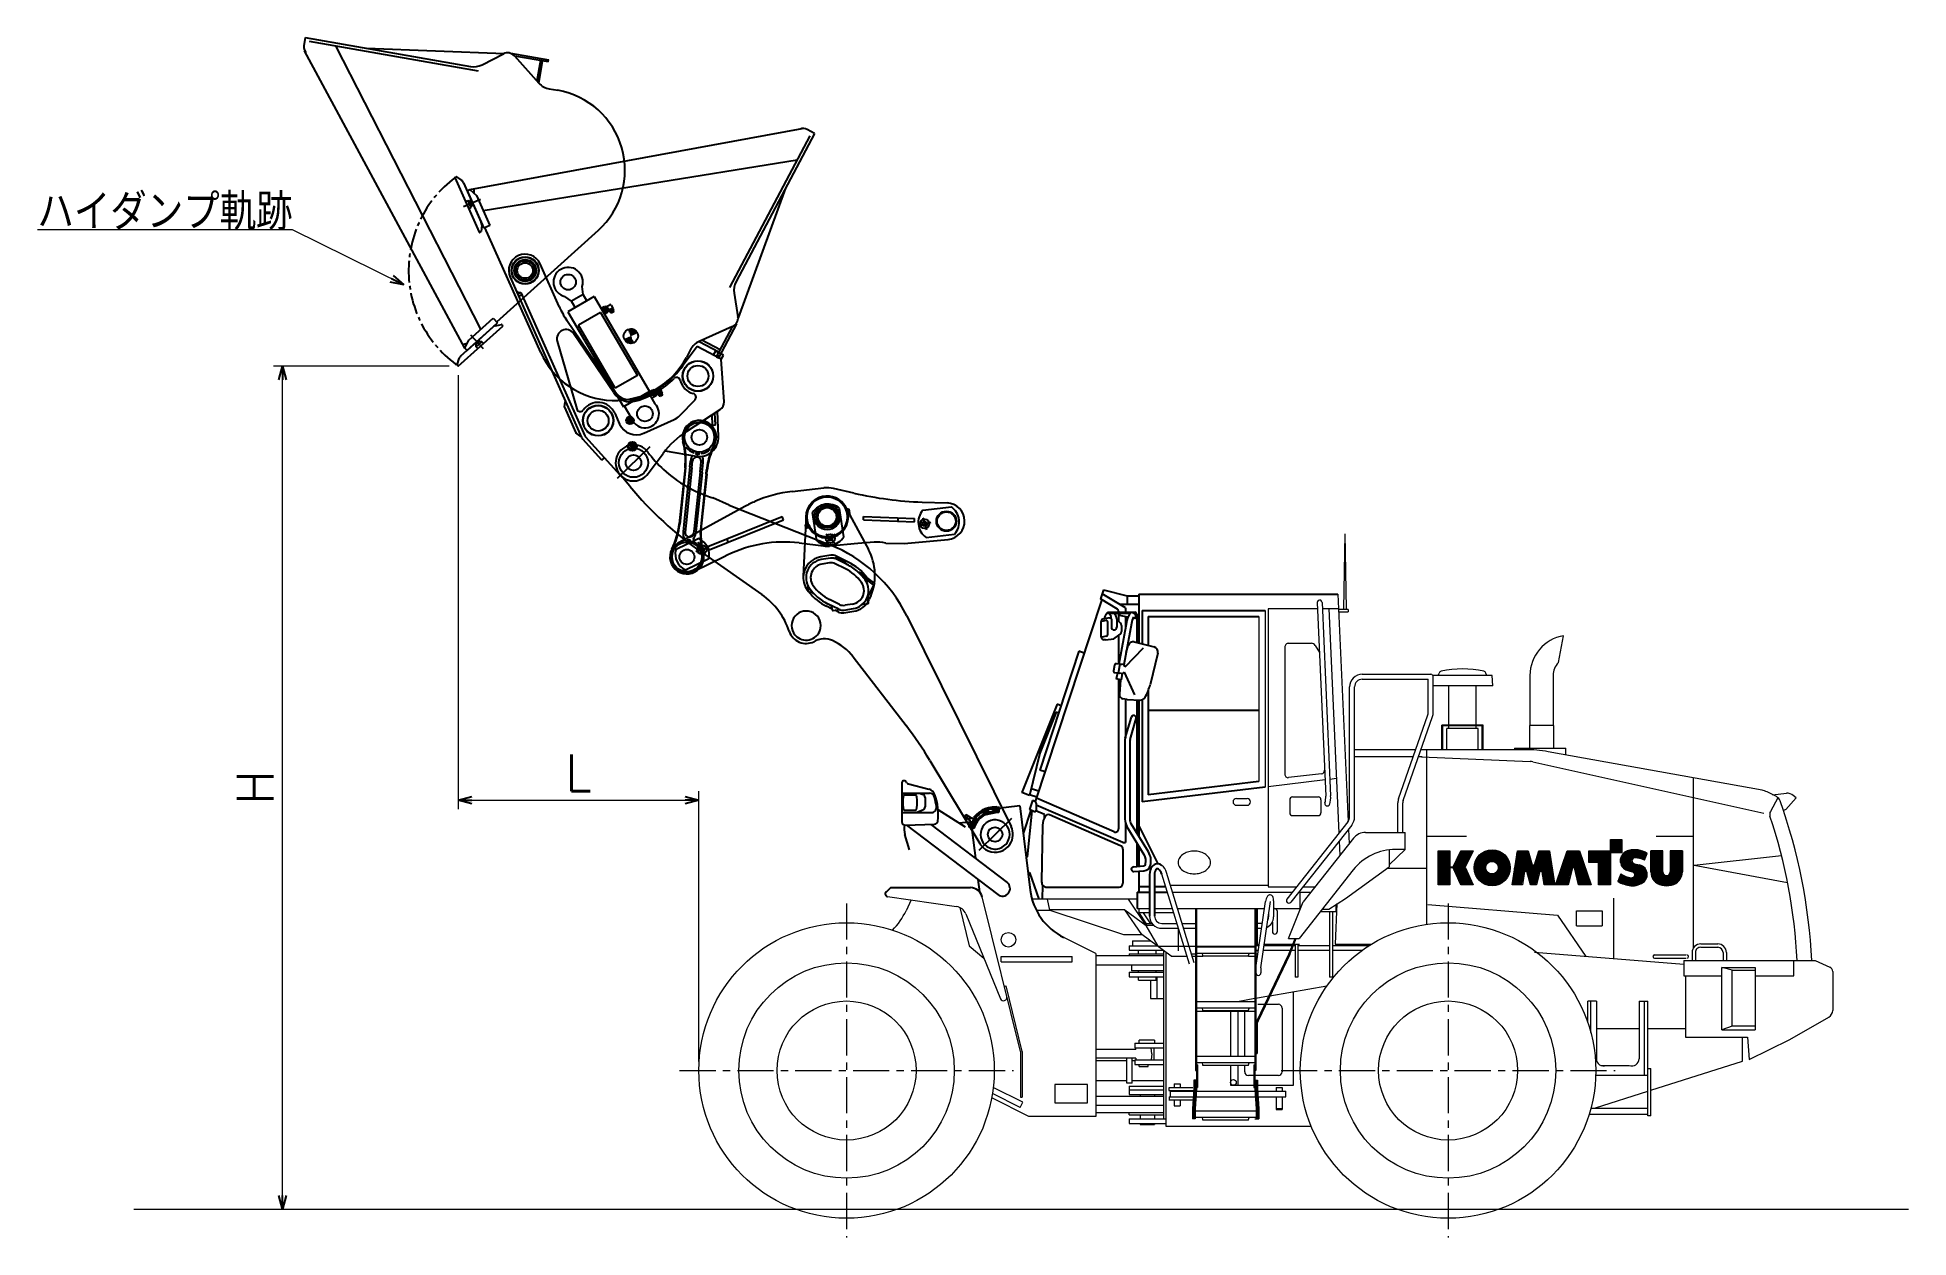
# Model space of a CAD drawing. Header units: millimetres. Extents: x -194 to 217, y -143 to 121.
import ezdxf
from ezdxf.enums import TextEntityAlignment as Align

# ---------------------------------------------------------------- set-up
doc = ezdxf.new("R2010")
doc.units = ezdxf.units.MM
doc.header["$LTSCALE"] = 0.25
doc.linetypes.add('CENTER', pattern=[50.8, 31.75, -6.35, 6.35, -6.35])
doc.linetypes.add('CENTER2', pattern=[28.575, 19.05, -3.175, 3.175, -3.175])
doc.layers.add('Layer0016', color=7, linetype='Continuous')
doc.styles.add('dcStyle0', font='txt.shx', dxfattribs={"bigfont": 'bigfont'})
doc.dimstyles.new('dc_Rotated', dxfattribs={"dimtxt": 8, "dimasz": 3.000002, "dimexe": 2, "dimexo": 1, "dimgap": 2, "dimtad": 3, "dimdsep": 46, "dimtxsty": 'dcStyle0', "dimblk1": 'OPEN30', "dimblk2": 'OPEN30', "dimsah": 1, "dimcen": 0.09, "dimclrd": 7, "dimclre": 7, "dimclrt": 7, "dimadec": 0, "dimazin": 2, "dimtfac": 1, "dimtdec": 4, "dimtmove": 0, "dimatfit": 3, "dimfxl": 1, "dimarcsym": 1})
doc.dimstyles.new('dc_Rotated_F2', dxfattribs={"dimtxt": 8, "dimasz": 3.000002, "dimexe": 1, "dimexo": 1, "dimgap": 2, "dimtad": 3, "dimdsep": 46, "dimtxsty": 'dcStyle0', "dimblk1": 'OPEN30', "dimblk2": 'OPEN30', "dimsah": 1, "dimcen": 0.09, "dimse1": 1, "dimclrd": 7, "dimclre": 7, "dimclrt": 7, "dimadec": 0, "dimazin": 2, "dimtfac": 1, "dimtdec": 4, "dimtmove": 0, "dimatfit": 3, "dimfxl": 1, "dimarcsym": 1})

msp = doc.modelspace()

# ---------------------------------------------------------------- blocks, each defined once
blk = doc.blocks.new('DC_GROUP_ＤＸＦ１７_1')
at = {"layer": 'Layer0016', "color": 7, "linetype": 'Continuous', "lineweight": 13}
for centre, radius, start, end in [((58.12, -60.52), 1.88, 142.8458, 179.2174), ((58.12, -60.47), 1.88, 180.7824, 217.1526), ((58.93, -61.13), 2.9, 119.3042, 142.9553), ((59.59, -62.24), 4.19, 103.3485, 119.691), ((59.8, -63.05), 5.03, 89.9244, 103.5527), ((59.81, -63.05), 5.03, 76.4459, 90.0743), ((60.02, -62.24), 4.19, 60.3071, 76.6501), ((60.68, -61.13), 2.9, 37.0431, 60.6938), ((61.49, -60.52), 1.88, 0.7824, 37.1526), ((61.49, -60.47), 1.88, 322.8458, 359.2174), ((58.93, -59.86), 2.9, 217.0431, 240.6938), ((59.59, -58.75), 4.19, 240.3071, 256.6501), ((59.8, -57.94), 5.03, 256.4459, 270.0743), ((59.81, -57.94), 5.03, 269.9244, 283.5527), ((60.02, -58.75), 4.19, 283.3485, 299.691), ((60.68, -59.86), 2.9, 299.3042, 322.9553)]:
    blk.add_arc(centre, radius, start, end, dxfattribs=at)
blk = doc.blocks.new('DC_GROUP_ＤＸＦ１７_2')
at = {"layer": 'Layer0016', "color": 7, "linetype": 'Continuous', "lineweight": 25}
for centre, radius, start, end in [((-1.4, -45.85), 0.236, 10.6589, 62.8978), ((-1.4, -48.79), 0.236, 297.097, 349.3362), ((-2.77, -46.35), 1.69, 11.3436, 18.7255), ((-2.77, -48.29), 1.69, 341.2709, 348.6535), ((-4.56, -46.73), 3.53, 8.117, 11.6638), ((-4.56, -47.91), 3.53, 348.3333, 351.8806), ((-6.38, -47), 5.37, 5.8541, 8.1842), ((-6.38, -47.65), 5.37, 351.8134, 354.1436), ((-8.03, -47.17), 7.02, 4.0967, 5.8778), ((-8.03, -47.48), 7.02, 354.1199, 355.9012), ((-9.36, -47.27), 8.36, 2.6117, 4.1077), ((-9.36, -47.38), 8.36, 355.8902, 357.3865), ((-10.3, -47.31), 9.3, 1.2724, 2.618), ((-10.3, -47.33), 9.29, 357.3801, 358.726), ((-10.78, -47.32), 9.77, 359.9973, 1.2768), ((-10.78, -47.32), 9.77, 358.7215, 0.0012)]:
    blk.add_arc(centre, radius, start, end, dxfattribs=at)
blk = doc.blocks.new('DC_GROUP_ＤＸＦ１７_3')
at = {"layer": 'Layer0016', "color": 7, "linetype": 'Continuous', "lineweight": 25}
for centre, radius, start, end in [((5.14, -47.31), 9.29, 177.3802, 178.726), ((5.62, -47.32), 9.77, 178.7216, 180.0013), ((5.62, -47.32), 9.78, 179.9973, 181.2769), ((5.14, -47.33), 9.3, 181.2724, 182.618), ((4.2, -47.27), 8.36, 175.8902, 177.3865), ((4.2, -47.38), 8.36, 182.6117, 184.1078), ((2.87, -47.17), 7.02, 174.1199, 175.9012), ((2.87, -47.48), 7.02, 184.0968, 185.8778), ((1.22, -47), 5.37, 171.8134, 174.1436), ((1.22, -47.65), 5.37, 185.8542, 188.1842), ((-0.6, -46.73), 3.53, 168.3333, 171.8806), ((-0.6, -47.91), 3.53, 188.117, 191.6638), ((-2.39, -46.35), 1.69, 161.2708, 168.6534), ((-2.39, -48.29), 1.69, 191.3435, 198.7254), ((-3.76, -45.85), 0.236, 117.0967, 169.3361), ((-3.76, -48.79), 0.236, 190.6588, 242.8974)]:
    blk.add_arc(centre, radius, start, end, dxfattribs=at)
blk = doc.blocks.new('DC_GROUP_ＤＸＦ１７_4')
at = {"layer": 'Layer0016', "color": 7, "linetype": 'Continuous', "lineweight": 25}
for centre, radius, start, end in [((-3.67, -43.18), 0.737, 147.1298, 166.874), ((-3.91, -43.02), 0.443, 115.1763, 148.049), ((-3.88, -43.13), 0.561, 86.9214, 112.8832), ((-3.87, -43.29), 0.714, 68.1092, 88.4938), ((-3.75, -43), 0.407, 32.6806, 68.4099), ((-5.54, -44.04), 2.47, 24.6208, 30.5173), ((-2.9, -42.84), 0.433, 203.5507, 237.1261), ((-2.83, -42.62), 0.657, 242.8857, 265.0155)]:
    blk.add_arc(centre, radius, start, end, dxfattribs=at)
blk = doc.blocks.new('DC_GROUP_ＤＸＦ１７_5')
at = {"layer": 'Layer0016', "color": 7, "linetype": 'Continuous', "lineweight": 18}
for p, q in [((162.65, -57.92), (159.99, -57.92)), ((162.65, -62.59), (162.65, -57.92))]:
    blk.add_line(p, q, dxfattribs=at)
blk = doc.blocks.new('DC_GROUP_ＤＸＦ１７_6')
at = {"layer": 'Layer0016', "color": 7, "linetype": 'Continuous', "lineweight": 18}
for p, q in [((129.54, -65.41), (130.72, -57.92)), ((130.72, -57.92), (133.04, -57.92)), ((133.04, -57.92), (133.98, -61)), ((133.98, -61), (134.45, -61)), ((134.45, -61), (135.44, -57.92)), ((135.44, -57.92), (137.76, -57.92)), ((137.76, -57.92), (138.88, -65.05)), ((139.2, -65.07), (141.66, -57.92)), ((141.66, -57.92), (144.36, -57.92)), ((144.36, -57.92), (146.89, -65.41)), ((131.81, -65.41), (129.54, -65.41)), ((132.3, -62.51), (131.81, -65.41)), ((132.79, -62.5), (132.3, -62.51)), ((133.61, -65.41), (132.79, -62.5)), ((134.89, -65.41), (133.61, -65.41)), ((135.63, -62.5), (134.89, -65.41)), ((136.11, -62.51), (135.63, -62.5)), ((136.56, -65.41), (136.11, -62.51)), ((141.88, -65.41), (136.56, -65.41)), ((138.88, -65.05), (139.2, -65.07)), ((142.77, -61.66), (141.88, -65.41)), ((143.25, -61.66), (142.77, -61.66)), ((144.14, -65.41), (143.25, -61.66)), ((146.89, -65.41), (144.14, -65.41))]:
    blk.add_line(p, q, dxfattribs=at)
blk = doc.blocks.new('DC_GROUP_ＤＸＦ１７_7')
at = {"layer": 'Layer0016', "color": 7, "linetype": 'Continuous', "lineweight": 18}
for p, q in [((151.11, -57.92), (151.11, -55.47)), ((151.11, -55.47), (153.6, -55.47)), ((153.6, -55.47), (153.6, -58.42)), ((146.35, -60.52), (146.35, -57.92)), ((146.35, -57.92), (151.11, -57.92)), ((148.53, -60.52), (146.35, -60.52)), ((148.53, -65.41), (148.53, -60.52)), ((153.6, -58.42), (151.11, -58.42)), ((151.11, -58.42), (151.11, -65.41)), ((151.11, -65.41), (148.53, -65.41))]:
    blk.add_line(p, q, dxfattribs=at)
blk = doc.blocks.new('DC_GROUP_ＤＸＦ１７_8')
at = {"layer": 'Layer0016', "color": 7, "linetype": 'Continuous', "lineweight": 18}
blk.add_line((166.91, -57.92), (166.91, -62.55), dxfattribs=at)
blk = doc.blocks.new('DC_GROUP_ＤＸＦ１７_9')
at = {"layer": 'Layer0016', "color": 7, "linetype": 'Continuous', "lineweight": 18}
blk.add_line((159.99, -62.55), (159.99, -57.92), dxfattribs=at)
blk = doc.blocks.new('DC_GROUP_ＤＸＦ１７_10')
at = {"layer": 'Layer0016', "color": 7, "linetype": 'Continuous', "lineweight": 18}
for p, q in [((166.91, -57.92), (164.24, -57.92)), ((164.24, -57.92), (164.24, -62.59))]:
    blk.add_line(p, q, dxfattribs=at)
blk = doc.blocks.new('DC_GROUP_ＤＸＦ１７_11')
at = {"layer": 'Layer0016', "color": 7, "linetype": 'Continuous', "lineweight": 18}
for p, q in [((113.34, -65.41), (113.34, -57.92)), ((113.34, -57.92), (115.88, -57.92)), ((115.88, -57.92), (115.88, -61.49)), ((115.88, -61.49), (116.6, -61.49)), ((116.6, -61.49), (118.27, -57.92)), ((118.27, -57.92), (121.01, -57.92)), ((121.01, -57.92), (119.27, -61.51)), ((119.27, -61.51), (121.01, -65.41)), ((115.88, -65.41), (113.34, -65.41)), ((116.6, -61.7), (115.88, -61.7)), ((115.88, -61.7), (115.88, -65.41)), ((118.27, -65.41), (116.6, -61.7)), ((121.01, -65.41), (118.27, -65.41))]:
    blk.add_line(p, q, dxfattribs=at)
blk = doc.blocks.new('DC_GROUP_ＤＸＦ１７_12')
at = {"layer": 'Layer0016', "color": 7, "linetype": 'Continuous', "lineweight": 25}
for p, q in [((-102.47, 89.78), (-102.11, 89.95)), ((-102.47, 89.78), (-97.12, 77.81)), ((-102.11, 89.95), (-100.95, 89.11)), ((-100.56, 88.63), (-96.67, 79.92)), ((-100.59, 83.4), (-96.85, 85.07)), ((-100.11, 84.51), (-99.64, 84.72)), ((-99.64, 84.72), (-98.98, 83.22)), ((-99.64, 84.72), (-99.15, 84.57)), ((-99.44, 83.01), (-98.98, 83.22)), ((-99.15, 84.57), (-98.98, 84.64)), ((-99.15, 84.57), (-98.75, 83.69)), ((-98.98, 84.64), (-98.94, 85.01)), ((-98.98, 84.64), (-98.59, 83.76)), ((-98.98, 83.22), (-98.75, 83.69)), ((-98.75, 83.69), (-98.59, 83.76)), ((-98.59, 83.76), (-98.29, 83.55)), ((-96.57, 79.31), (-96.71, 77.96)), ((-97.01, 77.76), (-96.78, 77.87))]:
    blk.add_line(p, q, dxfattribs=at)
for centre, radius, start, end in [((-102.36, 89.74), 0.08, 114.0761, 204.0761), ((-102.12, 89.81), 0.12, 54.0761, 114.0761), ((-101.66, 88.14), 1.2, 24.0761, 54.0761), ((-97.77, 79.43), 1.2, 354.0761, 24.0761), ((-97.04, 77.84), 0.08, 204.0761, 294.0761), ((-96.83, 77.98), 0.12, 294.0761, 354.0761)]:
    blk.add_arc(centre, radius, start, end, dxfattribs=at)
blk = doc.blocks.new('DC_GROUP_ＤＸＦ１７_13')
at = {"layer": 'Layer0016', "color": 7, "linetype": 'Continuous', "lineweight": 25}
for p, q in [((-93.56, 57.26), (-92.24, 57.54)), ((-91.96, 57.32), (-92.13, 57.5)), ((-101.71, 48.42), (-91.96, 57.2)), ((-101.2, 50.59), (-94.12, 56.98)), ((-96.21, 52.18), (-98.96, 55.22)), ((-97.9, 53.32), (-97.18, 53.97)), ((-97.77, 53.19), (-97.05, 53.84)), ((-97.76, 52.67), (-96.54, 53.77)), ((-97.18, 53.97), (-97.06, 54.32)), ((-97.05, 53.84), (-97.18, 53.97)), ((-96.54, 53.77), (-97.05, 53.84)), ((-96.2, 53.39), (-96.54, 53.77)), ((-101.98, 48.72), (-101.54, 50.07)), ((-97.9, 53.32), (-98.25, 53.25)), ((-97.77, 53.19), (-97.9, 53.32)), ((-97.76, 52.67), (-97.77, 53.19)), ((-97.42, 52.29), (-97.76, 52.67)), ((-101.71, 48.42), (-101.98, 48.72))]:
    blk.add_line(p, q, dxfattribs=at)
for centre, radius, start, end in [((-92.22, 57.42), 0.12, 42.0375, 102.0375), ((-93.31, 56.09), 1.2, 102.0375, 132.0375), ((-92.02, 57.26), 0.08, 312.0375, 42.0375), ((-100.4, 49.7), 1.2, 132.0375, 162.0375), ((-101.84, 48.75), 0.12, 162.0375, 222.0375), ((-101.7, 48.53), 0.08, 222.0375, 312.0375)]:
    blk.add_arc(centre, radius, start, end, dxfattribs=at)
blk = doc.blocks.new('_Open30')
at = {"color": 0, "linetype": 'ByBlock', "lineweight": -2}
for p, q in [((-1, 0.267949), (0, 0)), ((0, 0), (-1, -0.267949)), ((0, 0), (-1, 0))]:
    blk.add_line(p, q, dxfattribs=at)
blk = doc.blocks.new('*D14')
at = {"layer": 'Layer0016', "color": 7, "linetype": 'Continuous', "lineweight": 13}
for p, q in [((-101.71, 46.42), (-101.71, -48.83)), ((-48.93, -104.15), (-48.93, -44.83)), ((-101.71, -46.83), (-48.93, -46.83))]:
    blk.add_line(p, q, dxfattribs=at)
at = {"layer": 'Layer0016', "color": 7, "xscale": 3.000002807615286, "yscale": 2.999989368223643}
for p, rotation in [((-101.71, -46.83), 180), ((-48.93, -46.83), 360)]:
    blk.add_blockref('_Open30', p, dxfattribs=dict(at, rotation=rotation))
at = {"layer": 'Layer0016', "color": 7, "insert": (-75.32, -44.83), "char_height": 8, "attachment_point": 8, "style": 'dcStyle0'}
blk.add_mtext('\\T1.00;L', dxfattribs=at)
blk = doc.blocks.new('*D15')
at = {"layer": 'Layer0016', "color": 7, "linetype": 'Continuous', "lineweight": 13}
for p, q in [((-103.71, 48.42), (-142.28, 48.42)), ((-140.28, -136.55), (-140.28, 48.42))]:
    blk.add_line(p, q, dxfattribs=at)
at = {"layer": 'Layer0016', "color": 7, "xscale": 3.000002807615286, "yscale": 2.999989368223643}
for p, rotation in [((-140.28, 48.42), 90), ((-140.28, -136.55), 270)]:
    blk.add_blockref('_Open30', p, dxfattribs=dict(at, rotation=rotation))
at = {"layer": 'Layer0016', "color": 7, "insert": (-142.28, -44.07), "char_height": 8, "attachment_point": 8, "rotation": 90, "style": 'dcStyle0'}
blk.add_mtext('\\T1.00;H', dxfattribs=at)
blk = doc.blocks.new('DC_GROUP_ＤＸＦ１７_14')
at = {"layer": 'Layer0016', "color": 7, "linetype": 'Continuous', "lineweight": 13}
for p, q in [((-138.07, 78.28), (-194.07, 78.28)), ((-113.64, 66.23), (-138.07, 78.28))]:
    blk.add_line(p, q, dxfattribs=at)
at = {"layer": 'Layer0016', "color": 7, "xscale": 3.000002807615286, "yscale": 2.999989368223643, "rotation": 333.7333616429169}
blk.add_blockref('_Open30', (-113.64, 66.23), dxfattribs=at)
at = {"layer": 'Layer0016', "color": 7, "style": 'dcStyle0', "width": 1.195122}
blk.add_text('ハイダンプ軌跡', height=8, dxfattribs=at).set_placement((-194.07, 78.28), (-138.07, 78.28), align=Align.FIT)

# ---------------------------------------------------------------- dimensions: what is measured, and where the dimension line sits
at = {"layer": 'Layer0016', "linetype": 'Continuous', "lineweight": 13}
dim = msp.add_linear_dim(base=(-140.278, 48.42), p1=(-140.278, -136.55), p2=(-102.709, 48.42), angle=90, text='H', dimstyle='dc_Rotated_F2', override={"dimtxt": 8, "dimasz": 3.000002, "dimexe": 1, "dimexo": 1, "dimgap": 2, "dimtad": 3, "dimtih": 0, "dimtoh": 0, "dimdec": 2, "dimlfac": 1, "dimzin": 8, "dimtxsty": 'dcStyle0', "dimblk1": 'Open30', "dimblk2": 'Open30', "dimsah": 1, "dimse1": 1, "dimclrd": 7, "dimclre": 7, "dimclrt": 7, "dimazin": 2, "dimtofl": 1, "dimtolj": 0, "dimtzin": 8, "dimarcsym": 1}, dxfattribs=at)
dim.commit()
dim.dimension.update_dxf_attribs({"geometry": '*D15', "text_midpoint": (-140.278, -44.065), "dimtype": 160})
dim = msp.add_linear_dim(base=(-48.928, -46.83), p1=(-101.709, 47.42), p2=(-48.928, -105.15), text='L', dimstyle='dc_Rotated', override={"dimtxt": 8, "dimasz": 3.000002, "dimexe": 2, "dimexo": 1, "dimgap": 2, "dimtad": 3, "dimtih": 0, "dimtoh": 0, "dimdec": 2, "dimlfac": 1, "dimzin": 8, "dimtxsty": 'dcStyle0', "dimblk1": 'Open30', "dimblk2": 'Open30', "dimsah": 1, "dimclrd": 7, "dimclre": 7, "dimclrt": 7, "dimazin": 2, "dimtofl": 1, "dimtolj": 0, "dimtzin": 8, "dimarcsym": 1}, dxfattribs=at)
dim.commit()
dim.dimension.update_dxf_attribs({"geometry": '*D14', "text_midpoint": (-75.318, -46.83), "dimtype": 160})

# ---------------------------------------------------------------- linework, layer by layer
at = {"layer": 'Layer0016', "color": 7, "linetype": 'Continuous', "lineweight": 25}
for p, q in [((-135.288, 120.534), (-135.606, 118.722)), ((-135.288, 120.534), (-99.011, 114.162)), ((-134.453, 119.738), (-97.331, 113.217)), ((-100.253, 52.36), (-135.439, 117.616)), ((-96.768, 56.526), (-128.589, 118.708)), ((-121.857, 118.175), (-91.595, 117.028)), ((-96.501, 114.539), (-91.803, 116.937)), ((-90.241, 117.085), (-81.932, 115.626)), ((-89.408, 116.494), (-84.024, 110.522)), ((-82.016, 115.153), (-89.362, 116.444)), ((-83.67, 115.444), (-84.451, 110.996)), ((-84.044, 110.544), (-83.197, 115.361)), ((-82.41, 115.222), (-82.326, 115.695)), ((-82.016, 115.153), (-81.932, 115.626)), ((-81.745, 109.261), (-79.86, 108.93)), ((-99.17, 87.184), (-26.245, 100.532)), ((-24.53, 98.939), (-42.181, 65.637)), ((-23.515, 99.488), (-40.764, 66.944)), ((-23.515, 99.488), (-25.141, 100.349)), ((-96.283, 82.584), (-27.318, 93.679)), ((-99.791, 86.907), (-99.17, 87.184)), ((-99.791, 86.907), (-96.12, 78.689)), ((-99.17, 87.184), (-97.746, 85.859)), ((-98.278, 87.17), (-98.291, 86.366)), ((-29.901, 87.439), (-40.324, 59.006)), ((-97.746, 85.859), (-94.805, 79.277)), ((-94.805, 79.277), (-96.12, 78.689)), ((-83.626, 51.414), (-95.864, 78.804)), ((-71.02, 78.178), (-93.301, 58.09)), ((-79.584, 61.489), (-83.766, 70.847)), ((-90.339, 67.91), (-74.645, 32.785)), ((-74.29, 64.149), (-74.499, 65.914)), ((-88.952, 64.806), (-88.16, 64.503)), ((-88.014, 64.568), (-88.708, 64.258)), ((-87.769, 64.02), (-88.463, 63.71)), ((-88.014, 64.568), (-73.951, 33.095)), ((-76.881, 62.637), (-78.315, 63.688)), ((-71.907, 63.677), (-77.642, 60.33)), ((-74.29, 64.149), (-76.881, 62.637)), ((-76.07, 61.247), (-76.881, 62.637)), ((-73.479, 62.759), (-74.29, 64.149)), ((-71.907, 63.677), (-59.741, 42.827)), ((-69.149, 61.489), (-68.458, 61.892)), ((-68.184, 61.82), (-67.801, 61.164)), ((-41.179, 64.44), (-40.347, 59.231)), ((-99.798, 51.855), (-93.114, 57.882)), ((-99.432, 54.124), (-94.078, 58.951)), ((-94.078, 58.951), (-93.114, 57.882)), ((-67.278, 42.754), (-77.89, 58.442)), ((-77.642, 60.33), (-65.476, 39.48)), ((-70.482, 60.202), (-75.318, 57.379)), ((-70.482, 60.202), (-62.418, 46.382)), ((-69.684, 61.454), (-70.375, 61.051)), ((-69.626, 61.086), (-69.993, 60.872)), ((-69.993, 60.872), (-69.976, 60.936)), ((-69.617, 60.228), (-69.993, 60.872)), ((-69.673, 61.113), (-69.976, 60.936)), ((-69.765, 60.574), (-69.976, 60.936)), ((-69.66, 60.38), (-69.77, 60.57)), ((-69.684, 61.454), (-68.958, 60.21)), ((-69.674, 60.326), (-69.66, 60.38)), ((-69.673, 61.113), (-69.461, 60.751)), ((-69.673, 61.113), (-69.613, 61.079)), ((-69.66, 60.38), (-68.537, 61.035)), ((-68.958, 60.21), (-69.649, 59.807)), ((-69.617, 60.228), (-69.25, 60.442)), ((-69.554, 60.212), (-69.617, 60.228)), ((-69.579, 61.353), (-69.614, 61.333)), ((-69.614, 61.333), (-69.321, 60.832)), ((-69.613, 61.079), (-69.503, 61.143)), ((-69.432, 60.768), (-69.613, 61.079)), ((-69.287, 60.852), (-69.579, 61.353)), ((-69.577, 60.252), (-69.554, 60.212)), ((-69.366, 61.528), (-69.559, 61.415)), ((-69.559, 61.319), (-69.559, 61.415)), ((-69.554, 60.212), (-69.25, 60.389)), ((-69.209, 61.259), (-69.402, 61.146)), ((-69.366, 61.528), (-69.283, 61.48)), ((-69.01, 61.014), (-69.283, 61.48)), ((-69.274, 60.429), (-69.25, 60.389)), ((-69.25, 60.457), (-69.078, 60.558)), ((-69.25, 60.457), (-69.25, 60.389)), ((-69.204, 61.386), (-69.222, 61.376)), ((-68.993, 61.024), (-69.204, 61.386)), ((-69.204, 61.386), (-69.145, 61.352)), ((-69.158, 61.359), (-69.198, 61.336)), ((-68.907, 61.074), (-69.149, 61.489)), ((-69.145, 61.352), (-69.088, 61.385)), ((-68.964, 61.041), (-69.145, 61.352)), ((-69.029, 60.331), (-69.14, 60.521)), ((-69.105, 60.542), (-68.994, 60.352)), ((-69.018, 60.524), (-69.078, 60.558)), ((-69.076, 60.491), (-68.782, 60.662)), ((-69.076, 60.491), (-69.06, 60.548)), ((-69.065, 60.55), (-68.782, 60.716)), ((-69.018, 60.524), (-69.042, 60.564)), ((-68.994, 60.352), (-69.029, 60.331)), ((-68.931, 60.338), (-69.015, 60.386)), ((-68.738, 60.451), (-68.931, 60.338)), ((-68.823, 60.692), (-68.738, 60.547)), ((-68.805, 60.702), (-68.782, 60.662)), ((-68.782, 60.73), (-68.725, 60.763)), ((-68.782, 60.73), (-68.782, 60.662)), ((-68.738, 60.547), (-68.738, 60.451)), ((-68.725, 60.763), (-68.675, 60.677)), ((-68.675, 60.677), (-68.64, 60.697)), ((-68.63, 60.68), (-68.64, 60.697)), ((-68.578, 60.711), (-68.63, 60.68)), ((-68.578, 60.711), (-68.325, 60.278)), ((-68.558, 60.676), (-68.477, 60.63)), ((-68.537, 61.035), (-68.003, 60.12)), ((-68.477, 60.63), (-68.517, 60.607)), ((-68.477, 60.63), (-68.262, 60.261)), ((-68.285, 60.301), (-68.325, 60.278)), ((-68.325, 60.278), (-68.244, 60.257)), ((-68.244, 60.257), (-68.211, 60.199)), ((-67.801, 61.164), (-68.216, 60.922)), ((-68.211, 60.199), (-68.037, 60.1)), ((-67.793, 61.029), (-68.155, 60.818)), ((-67.812, 60.231), (-68.037, 60.1)), ((-67.601, 60.7), (-67.963, 60.489)), ((-67.933, 60.438), (-67.623, 60.62)), ((-67.9, 60.38), (-67.589, 60.562)), ((-67.601, 60.7), (-67.854, 61.133)), ((-67.833, 61.006), (-67.834, 61.099)), ((-67.618, 60.637), (-67.833, 61.006)), ((-67.588, 60.362), (-67.812, 60.231)), ((-67.623, 60.62), (-67.601, 60.7)), ((-67.589, 60.562), (-67.623, 60.62)), ((-67.588, 60.362), (-67.589, 60.562)), ((-40.688, 57.7), (-44.638, 50.246)), ((-100.515, 53.213), (-99.747, 53.449)), ((-100.253, 52.36), (-99.432, 54.124)), ((-79.991, 53.87), (-75.709, 39.009)), ((-67.609, 42.529), (-76.413, 55.544)), ((-67.254, 43.56), (-75.318, 57.379)), ((-41.506, 57.09), (-48.848, 53.81)), ((-48.821, 53.822), (-44.5, 51.531)), ((-44.275, 51.956), (-48.265, 54.07)), ((-45.062, 50.471), (-41.569, 57.062)), ((-99.798, 51.855), (-100.253, 52.36)), ((-49.303, 52.719), (-52.331, 48.619)), ((-50.75, 52.031), (-51.647, 50.339)), ((-44.002, 49.909), (-49.303, 52.719)), ((-45.301, 51.729), (-45.769, 50.846)), ((-43.533, 50.793), (-45.301, 51.729)), ((-45.062, 50.471), (-44.638, 50.246)), ((-44.875, 50.825), (-44.451, 50.6)), ((-44.002, 49.909), (-43.533, 50.793)), ((-43.393, 40.585), (-44.002, 49.909)), ((-62.418, 46.382), (-67.254, 43.56)), ((-52.391, 46.661), (-52.428, 46.692)), ((-59.741, 42.827), (-65.476, 39.48)), ((-60.017, 42.666), (-58.556, 40.162)), ((-59.01, 43.161), (-59.977, 42.596)), ((-58.951, 42.793), (-59.318, 42.579)), ((-59.318, 42.579), (-59.301, 42.642)), ((-58.943, 41.935), (-59.318, 42.579)), ((-58.998, 42.819), (-59.301, 42.642)), ((-59.09, 42.28), (-59.301, 42.642)), ((-58.284, 41.917), (-59.251, 41.353)), ((-58.985, 42.087), (-59.096, 42.277)), ((-59.01, 43.161), (-58.284, 41.917)), ((-58.999, 42.032), (-58.985, 42.087)), ((-58.998, 42.819), (-58.787, 42.457)), ((-58.998, 42.819), (-58.939, 42.785)), ((-58.985, 42.087), (-57.862, 42.742)), ((-58.943, 41.935), (-58.576, 42.149)), ((-58.879, 41.918), (-58.943, 41.935)), ((-58.904, 43.06), (-58.939, 43.04)), ((-58.939, 43.04), (-58.647, 42.539)), ((-58.939, 42.785), (-58.828, 42.85)), ((-58.757, 42.475), (-58.939, 42.785)), ((-58.612, 42.559), (-58.904, 43.06)), ((-58.902, 41.958), (-58.879, 41.918)), ((-58.692, 43.235), (-58.885, 43.122)), ((-58.884, 43.026), (-58.885, 43.122)), ((-58.879, 41.918), (-58.575, 42.095)), ((-58.535, 42.965), (-58.728, 42.853)), ((-58.692, 43.235), (-58.608, 43.187)), ((-58.336, 42.72), (-58.608, 43.187)), ((-58.599, 42.135), (-58.575, 42.095)), ((-58.576, 42.164), (-58.403, 42.264)), ((-58.576, 42.164), (-58.575, 42.095)), ((-58.53, 43.093), (-58.547, 43.082)), ((-58.318, 42.731), (-58.53, 43.093)), ((-58.53, 43.093), (-58.47, 43.059)), ((-58.483, 43.066), (-58.524, 43.042)), ((-58.474, 43.196), (-57.783, 43.599)), ((-58.232, 42.781), (-58.474, 43.196)), ((-58.47, 43.059), (-58.414, 43.092)), ((-58.289, 42.748), (-58.47, 43.059)), ((-58.354, 42.038), (-58.465, 42.228)), ((-58.431, 42.248), (-58.32, 42.058)), ((-58.344, 42.231), (-58.403, 42.264)), ((-58.401, 42.197), (-58.107, 42.369)), ((-58.401, 42.197), (-58.386, 42.255)), ((-58.39, 42.257), (-58.107, 42.422)), ((-58.344, 42.231), (-58.367, 42.271)), ((-58.32, 42.058), (-58.354, 42.038)), ((-58.256, 42.045), (-58.34, 42.093)), ((-58.063, 42.158), (-58.256, 42.045)), ((-58.148, 42.399), (-58.064, 42.254)), ((-58.131, 42.409), (-58.107, 42.369)), ((-58.108, 42.437), (-58.051, 42.47)), ((-58.108, 42.437), (-58.107, 42.369)), ((-58.064, 42.254), (-58.063, 42.158)), ((-58.051, 42.47), (-58, 42.384)), ((-58, 42.384), (-57.966, 42.404)), ((-57.956, 42.387), (-57.966, 42.404)), ((-57.903, 42.417), (-57.956, 42.387)), ((-57.903, 42.417), (-57.651, 41.985)), ((-57.883, 42.383), (-57.802, 42.337)), ((-57.862, 42.742), (-57.328, 41.827)), ((-57.802, 42.337), (-57.843, 42.314)), ((-57.802, 42.337), (-57.587, 41.968)), ((-57.61, 42.008), (-57.651, 41.985)), ((-57.651, 41.985), (-57.57, 41.963)), ((-57.57, 41.963), (-57.536, 41.906)), ((-57.126, 42.87), (-57.541, 42.628)), ((-57.536, 41.906), (-57.362, 41.806)), ((-57.51, 43.527), (-57.126, 42.87)), ((-57.119, 42.736), (-57.481, 42.525)), ((-57.138, 41.937), (-57.362, 41.806)), ((-56.927, 42.407), (-57.289, 42.196)), ((-57.259, 42.145), (-56.948, 42.326)), ((-57.225, 42.087), (-56.914, 42.269)), ((-56.927, 42.407), (-57.179, 42.84)), ((-57.159, 42.713), (-57.159, 42.806)), ((-56.943, 42.343), (-57.159, 42.713)), ((-56.913, 42.069), (-57.138, 41.937)), ((-56.948, 42.326), (-56.927, 42.407)), ((-56.914, 42.269), (-56.948, 42.326)), ((-56.913, 42.069), (-56.914, 42.269)), ((-50.223, 43.117), (-50.261, 43.101)), ((-50.205, 43.075), (-50.223, 43.117)), ((-46.287, 44.533), (-46.249, 44.534)), ((-46.285, 44.476), (-46.287, 44.533)), ((-46.192, 44.629), (-46.244, 44.605)), ((-46.244, 44.605), (-46.228, 44.569)), ((-78.34, 40.479), (-78.445, 39.458)), ((-78.436, 39.396), (-75.93, 33.789)), ((-69.341, 39.35), (-69.313, 39.301)), ((-69.277, 39.321), (-69.313, 39.301)), ((-69.15, 39.22), (-69.151, 39.172)), ((-67.768, 37.178), (-67.802, 37.173)), ((-67.374, 38.084), (-66.313, 35.71)), ((-63.738, 37.138), (-65.199, 39.642)), ((-53.098, 37.559), (-49.761, 41.049)), ((-51.63, 34.076), (-44.243, 38.887)), ((-45.94, 35.415), (-46.028, 37.724)), ((-45.301, 35.44), (-45.403, 38.131)), ((-44.606, 32.96), (-44.817, 38.513)), ((-75.06, 33.138), (-75.891, 33.74)), ((-73.813, 32.883), (-66.224, 24.526)), ((-67.798, 35.597), (-67.818, 35.6)), ((-67.682, 36.705), (-67.731, 36.698)), ((-67.698, 36.229), (-67.714, 36.232)), ((-61.029, 33.69), (-54.357, 36.671)), ((-45.301, 35.44), (-45.94, 35.415)), ((-70.189, 27.763), (-74.375, 32.372)), ((-59.679, 30.702), (-66.846, 23.729)), ((-60.053, 24.829), (-56.764, 29.251)), ((-56.275, 29.834), (-49.521, 28.662)), ((-49.347, 29.508), (-49.351, 29.47)), ((-49.29, 29.438), (-49.351, 29.47)), ((-49.286, 29.413), (-49.288, 29.398)), ((-49.285, 29.366), (-49.26, 29.294)), ((-49.04, 29.34), (-49.079, 29.275)), ((-49.029, 29.397), (-49.03, 29.371)), ((-48.954, 29.429), (-49.025, 29.408)), ((-48.95, 29.466), (-48.954, 29.429)), ((-70.174, 27.777), (-69.627, 28.274)), ((-65.248, 23.469), (-66.281, 24.714)), ((-51.958, 26.074), (-53.093, 15.19)), ((-51.833, 26.112), (-52.982, 15.097)), ((-50.883, 26.287), (-52.124, 14.393)), ((-50.442, 26.063), (-51.695, 14.048)), ((-50.883, 26.287), (-50.75, 27.559)), ((-50.442, 26.063), (-50.282, 27.595)), ((-48.654, 25.252), (-49.964, 12.704)), ((-48.209, 25.073), (-49.567, 12.058)), ((-48.654, 25.252), (-48.43, 27.401)), ((-47.311, 24.739), (-48.512, 13.231)), ((-47.195, 24.698), (-48.387, 13.27)), ((-48.209, 25.073), (-47.98, 27.27)), ((-47.311, 24.739), (-47.218, 25.63)), ((-47.195, 24.698), (-47.104, 25.567)), ((-64.081, 22.06), (-65.248, 23.469)), ((-28.448, 20.904), (-21.476, 21.678)), ((-14.897, 20.54), (-19.342, 21.556)), ((-38.82, 17.626), (-48.832, 12.135)), ((-42.231, 17.932), (-45.83, 19.509)), ((-42.231, 17.932), (-20.198, 9.215)), ((-17.074, 10.979), (-18.021, 17.198)), ((-16.717, 17.495), (-11.705, 8.168)), ((-16.166, 17.032), (-15.94, 17.066)), ((-15.723, 15.644), (-15.94, 17.066)), ((0.065, 18.576), (5.555, 18.378)), ((0.244, 16.786), (6.491, 17.531)), ((-53.093, 15.19), (-53.241, 13.776)), ((-52.982, 15.097), (-53.127, 13.713)), ((-52.124, 14.393), (-52.366, 12.073)), ((-51.695, 14.048), (-51.915, 11.942)), ((-49.964, 12.704), (-50.019, 12.176)), ((-46.93, 8.809), (-30.604, 15.383)), ((-46.646, 8.104), (-30.32, 14.678)), ((-30.32, 14.678), (-30.604, 15.383)), ((-25.598, 13.549), (-25.425, 13.633)), ((-25.598, 13.549), (-25.596, 13.491)), ((-25.364, 15.536), (-25.563, 11.337)), ((-25.261, 13.446), (-25.552, 13.305)), ((-25.552, 13.305), (-25.508, 13.215)), ((-25.333, 13.48), (-25.535, 13.382)), ((-25.218, 13.356), (-25.508, 13.215)), ((-25.479, 13.34), (-25.436, 13.25)), ((-25.471, 13.233), (-25.459, 13.208)), ((-25.468, 13.204), (-25.2, 13.334)), ((-25.425, 13.633), (-25.38, 13.596)), ((-25.334, 13.411), (-25.29, 13.321)), ((-25.261, 13.446), (-25.218, 13.356)), ((-25.255, 13.338), (-25.243, 13.313)), ((-25.079, 13.48), (-25.223, 13.41)), ((-25.022, 12.995), (-25.223, 13.41)), ((-25.221, 13.377), (-25.21, 13.382)), ((-25.2, 13.334), (-25.221, 13.377)), ((-25.197, 12.944), (-25.035, 13.022)), ((-25.029, 13.376), (-25.173, 13.306)), ((-24.878, 13.065), (-25.079, 13.48)), ((-24.928, 13.168), (-25.072, 13.098)), ((-25.066, 13.452), (-24.774, 13.583)), ((-24.878, 13.065), (-25.022, 12.995)), ((-24.837, 13.121), (-25.01, 13.477)), ((-25.009, 13.474), (-24.776, 13.587)), ((-24.891, 13.093), (-24.608, 13.242)), ((-24.838, 13.124), (-24.606, 13.237)), ((-24.776, 13.587), (-24.606, 13.237)), ((-23.006, 10.076), (-23.953, 16.295)), ((-12.795, 14.652), (-12.768, 15.412)), ((-12.795, 14.652), (-1.603, 14.252)), ((-12.768, 15.412), (-1.575, 15.011)), ((-5.2, 14.38), (-5.173, 15.14)), ((-1.603, 14.252), (-1.575, 15.011)), ((-0.701, 13.428), (1.991, 14.196)), ((0.112, 13.66), (0.247, 14.198)), ((0.51, 13.275), (0.112, 13.66)), ((0.78, 14.349), (0.247, 14.198)), ((0.261, 15.158), (1.029, 12.466)), ((1.043, 13.427), (0.51, 13.275)), ((1.178, 13.964), (0.78, 14.349)), ((1.178, 13.964), (1.043, 13.427)), ((-48.933, 10.597), (-54.007, 8.122)), ((-48.832, 12.135), (-53.274, 9.699)), ((-51.396, 9.877), (-51.392, 9.914)), ((-51.325, 9.933), (-51.392, 9.914)), ((-51.316, 9.956), (-51.315, 9.972)), ((-51.305, 10.003), (-51.266, 10.068)), ((-51.06, 9.977), (-51.085, 10.049)), ((-51.061, 9.919), (-51.057, 9.945)), ((-50.994, 9.873), (-51.059, 9.907)), ((-50.998, 9.835), (-50.994, 9.873)), ((-50.019, 12.176), (-50.063, 11.748)), ((-49.602, 7.761), (-46.91, 8.529)), ((-49.567, 12.058), (-49.595, 11.784)), ((-49.053, 9.848), (-47.938, 7.28)), ((-48.789, 7.993), (-48.654, 8.531)), ((-48.121, 8.683), (-48.654, 8.531)), ((-48.64, 9.492), (-47.872, 6.799)), ((-47.723, 8.297), (-48.121, 8.683)), ((-47.723, 8.297), (-47.858, 7.76)), ((-46.646, 8.104), (-46.93, 8.809)), ((-42.454, 9.793), (-42.737, 10.498)), ((-26.89, 9.614), (-21.54, 8.964)), ((-25.563, 11.337), (-25.996, 2.224)), ((-19.043, 11.549), (-21.05, 9.596)), ((-21.023, 11.576), (-19.071, 9.569)), ((-20.584, 10.436), (-20.433, 10.969)), ((-20.198, 10.039), (-20.584, 10.436)), ((-20.433, 10.969), (-19.896, 11.105)), ((-14.034, 9.474), (-20.22, 8.941)), ((-19.66, 10.175), (-20.198, 10.039)), ((-19.51, 10.708), (-19.896, 11.105)), ((-19.66, 10.175), (-19.51, 10.708)), ((-10.473, 9.781), (-14.034, 9.474)), ((-7.904, 9.586), (-3.893, 9.523)), ((-3.893, 9.523), (5.772, 10.397)), ((0.955, 10.828), (7.202, 11.573)), ((-46.741, 6.102), (-51.815, 3.628)), ((-43.334, 6.59), (-49.945, 3.317)), ((-48.391, 7.608), (-48.789, 7.993)), ((-47.858, 7.76), (-48.391, 7.608)), ((-48.356, 7.566), (-35.09, -1.718)), ((-42.691, 6.909), (-43.334, 6.59)), ((-19.966, 6.903), (-22.146, 6.545)), ((-20.064, 6.281), (-22.053, 5.952)), ((-20.23, 5.244), (-21.897, 4.965)), ((-19.402, 6.279), (-18.606, 6.4)), ((-16.848, 3.993), (-19.013, 5.064)), ((-16.405, 4.889), (-18.852, 6.1)), ((-16.138, 5.427), (-18.755, 6.722)), ((-16.991, 5.626), (-18.534, 6.389)), ((-25.097, 0.475), (-24.849, -1.146)), ((-10.391, 0.807), (-13.629, 3.188)), ((-10.571, 0.443), (-12.962, 2.201)), ((-10.391, 0.807), (-12.079, -2.605)), ((-24.637, -1.235), (-24.712, -1.247)), ((-18.214, -4.926), (-20.661, -3.715)), ((-18.053, -3.89), (-20.218, -2.819)), ((-15.169, -3.791), (-16.836, -4.07)), ((-12.762, -3.833), (-11.771, -3.681)), ((-11.671, -3.545), (-11.843, -2.414)), ((39.49, -2.816), (24.918, -47.153)), ((39.856, -0.7), (39.215, -2.65)), ((42.919, -4.883), (39.215, -2.65)), ((44.696, -4.602), (39.586, -1.522)), ((39.856, -0.7), (45.085, -1.997)), ((43.419, -3.833), (47.639, -3.833)), ((45.085, -1.997), (45.085, -3.833)), ((45.085, -1.997), (47.639, -1.997)), ((47.639, -1.633), (47.639, -12.361)), ((47.639, -1.633), (91.339, -1.633)), ((-19.639, -4.89), (-20.927, -4.253)), ((-19.604, -5.12), (-19.655, -4.784)), ((-19.467, -5.22), (-18.313, -5.044)), ((-18.31, -5.548), (-19.088, -5.163)), ((-17.1, -5.729), (-14.92, -5.371)), ((-17.001, -5.107), (-15.013, -4.778)), ((-3.291, -6.346), (19.608, -52.611)), ((39.264, -7.819), (39.264, -10.807)), ((39.403, -7.461), (39.403, -7.63)), ((40.481, -7.409), (39.45, -7.596)), ((41.186, -6.825), (39.71, -7.092)), ((40.436, -5.975), (40.179, -6.508)), ((40.789, -5.805), (40.637, -5.827)), ((40.749, -7.632), (40.749, -10.62)), ((40.789, -5.607), (46.775, -5.607)), ((40.789, -5.607), (40.789, -5.805)), ((40.789, -5.805), (45.701, -5.805)), ((41.099, -5.805), (41.294, -6.075)), ((41.186, -6.825), (41.6, -6.825)), ((41.62, -7.086), (41.62, -8.894)), ((42.257, -5.805), (42.452, -6.075)), ((42.778, -7.086), (42.778, -8.894)), ((42.778, -7.279), (43.604, -7.989)), ((43.189, -5.362), (43.189, -5.607)), ((43.189, -5.805), (43.189, -7.636)), ((44.928, -7.877), (43.278, -16.959)), ((43.382, -5.786), (43.382, -6.29)), ((45.246, -6.707), (43.382, -6.29)), ((45.99, -8.07), (44.348, -17.111)), ((44.696, -4.602), (44.696, -5.607)), ((44.696, -6.584), (44.696, -9.154)), ((46.633, -5.862), (46.257, -5.715)), ((46.486, -5.805), (46.775, -5.805)), ((46.975, -6.007), (46.975, -7.013)), ((47.175, -7.013), (46.975, -7.013)), ((47.175, -6.007), (47.175, -12.246)), ((48.354, -5.199), (48.354, -12.539)), ((48.354, -5.199), (75.363, -5.199)), ((49.714, -6.559), (74.003, -6.559)), ((49.714, -6.559), (49.714, -12.876)), ((39.403, -11.017), (39.403, -11.102)), ((40.562, -10.844), (39.531, -11.031)), ((40.298, -11.656), (39.891, -11.627)), ((40.298, -11.656), (42.155, -11.458)), ((42.155, -11.458), (43.572, -10.384)), ((43.189, -10.671), (43.189, -16.946)), ((43.838, -8.498), (43.838, -9.849)), ((46.641, -12.114), (50.995, -13.194)), ((-15.045, -15.407), (-3.437, -30.469)), ((34.497, -14.163), (25.926, -40.242)), ((35.637, -14.538), (34.497, -14.163)), ((44.641, -17.556), (48.661, -13.395)), ((44.832, -14.447), (45.309, -12.871)), ((51.81, -14.541), (50.11, -21.491)), ((42.329, -17.172), (42.098, -18.448)), ((43.771, -19.061), (42.4, -18.866)), ((42.919, -18.94), (42.683, -20.238)), ((43.745, -20.431), (42.683, -20.238)), ((44.161, -17.084), (42.732, -16.881)), ((43.189, -20.33), (43.189, -53.142)), ((43.426, -17.328), (43.195, -18.603)), ((43.61, -20.406), (43.385, -23.564)), ((44.002, -19.016), (43.745, -20.431)), ((44.43, -18.737), (44.018, -19.006)), ((44.641, -17.556), (44.4, -17.227)), ((44.43, -18.737), (46.704, -23.726)), ((45.083, -24.769), (44.149, -24.575)), ((49.714, -22.763), (49.714, -45.638)), ((29.718, -25.754), (21.952, -45.113)), ((29.524, -27.542), (25.912, -36.546)), ((30.033, -27.746), (29.524, -27.542)), ((30.575, -26.097), (29.718, -25.754)), ((44.665, -33.229), (45.989, -28.624)), ((44.696, -24.689), (44.696, -33.13)), ((45.083, -24.769), (47.903, -24.874)), ((47.175, -24.847), (47.175, -54.035)), ((47.639, -24.864), (47.639, -54.789)), ((48.354, -24.805), (48.354, -47.169)), ((49.714, -27.057), (74.003, -27.057)), ((45.703, -33.528), (47.027, -28.922)), ((25.912, -36.546), (23.614, -45.78)), ((44.571, -33.893), (44.571, -50.993)), ((45.651, -33.893), (45.651, -50.993)), ((1.791, -38.135), (12.733, -56.367)), ((27.066, -40.617), (25.926, -40.242)), ((-4.387, -43.017), (-4.387, -51.558)), ((-2.89, -43.27), (1.539, -44.408)), ((23.614, -45.78), (21.952, -45.113)), ((25.666, -44.877), (23.977, -44.321)), ((75.363, -43.957), (48.354, -47.169)), ((75.363, -43.957), (48.354, -47.169)), ((74.003, -42.749), (49.714, -45.638)), ((-4.387, -45.297), (1.681, -45.297)), ((-3.871, -45.642), (-1.289, -45.642)), ((-3.871, -49.004), (-1.289, -49.004)), ((0.235, -49.013), (-1.114, -49.533)), ((-0.476, -45.297), (0.23, -45.563)), ((0.725, -46.279), (0.725, -48.299)), ((9.564, -52.741), (3.566, -48.947)), ((13.436, -48.868), (16.571, -48.229)), ((13.692, -50.122), (13.436, -48.868)), ((14.582, -48.957), (13.722, -49.794)), ((13.733, -48.945), (14.57, -49.805)), ((14.152, -48.983), (13.812, -49.179)), ((13.812, -49.179), (13.812, -49.572)), ((14.152, -48.983), (14.492, -49.179)), ((14.492, -49.179), (14.492, -49.572)), ((21.487, -48.066), (14.952, -48.88)), ((16.542, -48.557), (15.681, -49.394)), ((15.693, -48.546), (16.53, -49.406)), ((16.111, -48.583), (15.771, -48.779)), ((15.771, -48.779), (15.772, -49.172)), ((15.772, -49.172), (16.111, -49.368)), ((16.111, -48.583), (16.451, -48.779)), ((16.452, -49.172), (16.112, -49.368)), ((16.452, -48.779), (16.452, -49.172)), ((16.571, -48.229), (16.827, -49.483)), ((17.035, -48.439), (16.841, -49.623)), ((21.487, -48.066), (23.79, -66.556)), ((23.953, -49.032), (22.263, -54.173)), ((23.201, -59.257), (24.213, -49.144)), ((24.299, -46.885), (23.638, -48.896)), ((24.622, -49.321), (23.638, -48.896)), ((25.24, -46.175), (23.646, -45.652)), ((24.902, -47.145), (24.299, -46.885)), ((26.94, -49.998), (25.06, -49.185)), ((25.115, -47.469), (25.115, -48.997)), ((44.106, -56.104), (25.115, -47.892)), ((42.239, -53.766), (25.17, -46.386)), ((-4.387, -49.533), (2.079, -49.533)), ((-3.596, -52.323), (2.788, -52.114)), ((-3.32, -52.314), (16.667, -67.556)), ((1.998, -52.14), (18.706, -64.882)), ((11.36, -51.609), (8.163, -51.855)), ((9.666, -49.959), (9.345, -50.466)), ((9.345, -50.466), (10.527, -51.214)), ((9.666, -49.959), (10.848, -50.707)), ((9.86, -50.697), (10.096, -50.325)), ((10.306, -52.675), (10.563, -52.75)), ((10.603, -50.646), (10.368, -51.018)), ((10.563, -52.75), (11.458, -53.012)), ((19.678, -50.863), (12.511, -57.837)), ((16.827, -49.483), (13.692, -50.122)), ((13.812, -49.572), (14.152, -49.768)), ((14.492, -49.571), (14.152, -49.768)), ((26.516, -52.329), (26.299, -64.712)), ((26.924, -50.63), (26.94, -49.998)), ((43.638, -56.815), (28.01, -50.058)), ((44.696, -51.857), (44.696, -56.104)), ((48.838, -58.804), (45.025, -52.598)), ((49.723, -58.181), (45.945, -52.032)), ((47.639, -52.472), (51.778, -60.789)), ((-2.711, -57.758), (-3.691, -54.329)), ((11.047, -53.896), (11.756, -59.581)), ((44.106, -56.104), (44.696, -56.104)), ((47.175, -56.098), (47.175, -61.365)), ((47.639, -56.852), (47.639, -61.328)), ((22.881, -59.257), (23.201, -59.257)), ((44.144, -57.586), (44.144, -65.074)), ((46.475, -61.42), (48.63, -61.25)), ((12.338, -64.255), (12.668, -66.908)), ((23.306, -62.671), (23.663, -62.671)), ((23.663, -62.671), (25.693, -68.548)), ((26.494, -68.548), (26.567, -65.487)), ((46.56, -62.497), (48.715, -62.327)), ((47.639, -62.412), (47.639, -66.997)), ((49.978, -63.143), (49.978, -72.249)), ((51.058, -63.143), (51.058, -72.249)), ((-6.791, -66.024), (-7.835, -66.995)), ((-6.791, -66.024), (10.68, -66.024)), ((27.489, -65.924), (43.294, -65.924)), ((47.237, -66.997), (47.237, -70.594)), ((47.237, -66.997), (49.978, -66.997)), ((47.639, -65.738), (49.978, -65.738)), ((51.058, -65.738), (53.51, -65.738)), ((51.058, -66.997), (53.896, -66.997))]:
    msp.add_line(p, q, dxfattribs=at)
at = {"layer": 'Layer0016', "color": 7, "linetype": 'Continuous', "lineweight": 18}
for p, q in [((92.84, 11.583), (92.554, -4.954)), ((92.866, 11.583), (93.152, -4.954)), ((86.758, -3.474), (88.651, -45.921)), ((87.837, -3.426), (89.73, -45.873)), ((91.339, -1.633), (93.565, -51.529)), ((74.003, -6.559), (74.003, -42.749)), ((75.363, -5.199), (75.363, -43.957)), ((76.024, -4.758), (86.815, -4.758)), ((76.024, -4.844), (76.024, -65.758)), ((87.896, -4.758), (91.479, -4.758)), ((89.34, -4.758), (91.541, -54.092)), ((91.487, -4.954), (93.593, -4.954)), ((91.512, -5.509), (93.593, -5.509)), ((93.593, -4.978), (93.593, -5.509)), ((139.722, -16.64), (140.859, -10.75)), ((79.66, -13.262), (79.66, -41.134)), ((80.51, -12.412), (85.493, -12.412)), ((86.338, -12.893), (87.247, -14.429)), ((96.655, -19.215), (111.694, -19.215)), ((96.655, -20.295), (111.154, -20.295)), ((111.154, -27.57), (111.154, -20.295)), ((125.179, -19.464), (112.149, -19.464)), ((112.234, -27.57), (112.234, -19.755)), ((113.327, -19.464), (113.507, -18.957)), ((123.99, -19.464), (123.81, -18.957)), ((125.306, -21.736), (125.179, -19.464)), ((133.464, -19.451), (133.464, -30.42)), ((138.526, -19.45), (138.526, -30.42)), ((93.892, -50.475), (93.892, -21.979)), ((94.972, -50.475), (94.972, -21.979)), ((125.306, -21.736), (112.234, -21.736)), ((115.629, -30.338), (115.629, -21.736)), ((121.688, -30.338), (121.688, -21.736)), ((104.64, -46.522), (111.06, -28.125)), ((105.66, -46.878), (112.08, -28.481)), ((114.114, -35.748), (114.114, -30.338)), ((123.203, -30.338), (114.114, -30.338)), ((114.314, -35.748), (114.314, -30.538)), ((123.003, -30.538), (114.314, -30.538)), ((115.23, -35.748), (115.23, -31.127)), ((122.087, -31.127), (115.23, -31.127)), ((115.629, -31.127), (115.629, -30.538)), ((121.688, -31.127), (121.688, -30.538)), ((122.087, -35.748), (122.087, -31.127)), ((123.003, -35.748), (123.003, -30.538)), ((123.203, -35.748), (123.203, -30.338)), ((133.334, -30.42), (133.334, -35.412)), ((138.656, -30.42), (133.334, -30.42)), ((138.656, -30.42), (138.656, -35.412)), ((108.4, -35.748), (94.972, -35.748)), ((133.088, -35.748), (109.544, -35.748)), ((110.798, -74.07), (110.798, -35.748)), ((130.098, -35.412), (130.098, -35.748)), ((130.098, -35.412), (141.311, -35.412)), ((184.386, -44.668), (137.476, -36.202)), ((141.311, -36.894), (141.311, -35.412)), ((87.727, -41.033), (80.512, -41.891)), ((107.843, -37.344), (94.972, -37.344)), ((109.808, -37.344), (108.987, -37.344)), ((109.685, -37.339), (133.532, -38.346)), ((134.091, -38.419), (184.788, -49.675)), ((88.494, -42.395), (76.024, -43.878)), ((91.005, -42.096), (89.57, -42.267)), ((169.335, -79.263), (169.335, -41.951)), ((187.555, -46.055), (185.489, -45.032)), ((69.038, -46.492), (71.423, -46.492)), ((69.038, -47.946), (71.423, -47.946)), ((80.739, -46.731), (80.739, -49.628)), ((81.339, -46.131), (87.002, -46.131)), ((87.602, -46.731), (87.602, -49.628)), ((104.486, -53.907), (104.486, -47.432)), ((105.566, -53.907), (105.566, -47.432)), ((187.896, -46.28), (186.223, -49.329)), ((186.701, -45.632), (189.757, -45.327)), ((189.605, -48.874), (189.096, -49.069)), ((191.88, -46.331), (189.605, -48.874)), ((191.88, -46.331), (191.236, -45.787)), ((93.495, -51.618), (80.127, -68.543)), ((94.342, -52.287), (80.974, -69.212)), ((81.339, -50.228), (87.002, -50.228)), ((93.639, -53.178), (93.782, -56.397)), ((94.751, -55.171), (83.709, -69.15)), ((91.614, -55.741), (91.758, -58.96)), ((97.361, -53.907), (106.1, -53.907)), ((106.1, -57.629), (106.1, -53.907)), ((110.798, -54.724), (119.51, -54.724)), ((151.282, -58.424), (151.282, -55.469)), ((151.537, -58.424), (151.537, -55.469)), ((151.792, -58.424), (151.792, -55.469)), ((152.047, -58.424), (152.047, -55.469)), ((152.303, -58.424), (152.303, -55.469)), ((152.558, -58.424), (152.558, -55.469)), ((152.813, -58.424), (152.813, -55.469)), ((153.068, -58.424), (153.068, -55.469)), ((153.323, -58.424), (153.323, -55.469)), ((153.578, -58.424), (153.578, -55.469)), ((161.191, -54.724), (169.335, -54.724)), ((92.985, -68.402), (102.586, -61.487)), ((106.1, -57.629), (102.586, -61.023)), ((102.586, -57.714), (102.586, -61.487)), ((106.1, -57.629), (104, -57.629)), ((113.527, -65.405), (113.527, -57.919)), ((113.782, -65.405), (113.782, -57.919)), ((114.037, -65.405), (114.037, -57.919)), ((114.292, -65.405), (114.292, -57.919)), ((114.547, -65.405), (114.547, -57.919)), ((114.802, -65.405), (114.802, -57.919)), ((115.057, -65.405), (115.057, -57.919)), ((115.312, -65.405), (115.312, -57.919)), ((115.567, -65.405), (115.567, -57.919)), ((115.823, -65.405), (115.823, -57.919)), ((116.078, -61.704), (116.078, -61.486)), ((116.333, -61.704), (116.333, -61.486)), ((116.588, -61.704), (116.588, -61.486)), ((116.843, -62.235), (116.843, -60.974)), ((117.098, -62.801), (117.098, -60.429)), ((117.353, -63.367), (117.353, -59.883)), ((117.608, -63.934), (117.608, -59.337)), ((117.863, -64.5), (117.863, -58.791)), ((118.119, -65.066), (118.119, -58.245)), ((118.374, -65.405), (118.374, -57.919)), ((118.629, -65.405), (118.629, -57.919)), ((118.884, -65.405), (118.884, -57.919)), ((119.139, -65.405), (119.139, -57.919)), ((119.394, -61.249), (119.394, -57.919)), ((119.649, -60.722), (119.649, -57.919)), ((119.904, -60.194), (119.904, -57.919)), ((120.159, -59.667), (120.159, -57.919)), ((120.414, -59.14), (120.414, -57.919)), ((120.67, -58.612), (120.67, -57.919)), ((120.925, -58.085), (120.925, -57.919)), ((121.435, -62.99), (121.435, -60.334)), ((121.69, -63.56), (121.69, -59.764)), ((121.945, -63.967), (121.945, -59.357)), ((122.2, -64.287), (122.2, -59.037)), ((122.455, -64.55), (122.455, -58.774)), ((122.71, -64.77), (122.71, -58.554)), ((122.966, -64.956), (122.966, -58.368)), ((123.221, -65.113), (123.221, -58.211)), ((123.476, -65.245), (123.476, -58.079)), ((123.731, -65.355), (123.731, -57.969)), ((123.986, -60.893), (123.986, -57.88)), ((124.241, -60.598), (124.241, -57.809)), ((124.496, -60.423), (124.496, -57.757)), ((124.751, -60.319), (124.751, -57.721)), ((125.006, -60.27), (125.006, -57.703)), ((125.261, -60.27), (125.261, -57.7)), ((125.517, -60.319), (125.517, -57.715)), ((125.772, -60.422), (125.772, -57.745)), ((126.027, -60.596), (126.027, -57.793)), ((126.282, -60.891), (126.282, -57.859)), ((126.537, -65.381), (126.537, -57.943)), ((126.792, -65.277), (126.792, -58.047)), ((127.047, -65.151), (127.047, -58.173)), ((127.302, -65.001), (127.302, -58.323)), ((127.557, -64.824), (127.557, -58.5)), ((127.812, -64.614), (127.812, -58.71)), ((128.068, -64.363), (128.068, -58.96)), ((128.323, -64.061), (128.323, -59.263)), ((128.578, -63.682), (128.578, -59.642)), ((128.833, -63.17), (128.833, -60.154)), ((129.088, -62.245), (129.088, -61.079)), ((130.364, -65.405), (130.364, -60.163)), ((130.619, -65.405), (130.619, -58.545)), ((130.874, -65.405), (130.874, -57.919)), ((131.129, -65.405), (131.129, -57.919)), ((131.384, -65.405), (131.384, -57.919)), ((131.639, -65.405), (131.639, -57.919)), ((131.894, -64.92), (131.894, -57.919)), ((132.149, -63.411), (132.149, -57.919)), ((132.404, -62.509), (132.404, -57.919)), ((132.659, -62.5), (132.659, -57.919)), ((132.915, -62.932), (132.915, -57.919)), ((133.17, -63.84), (133.17, -58.349)), ((133.425, -64.748), (133.425, -59.184)), ((133.68, -65.405), (133.68, -60.019)), ((133.935, -65.405), (133.935, -60.854)), ((134.19, -65.405), (134.19, -61.002)), ((134.445, -65.405), (134.445, -61.003)), ((134.7, -65.405), (134.7, -60.218)), ((134.955, -65.138), (134.955, -59.426)), ((135.211, -64.147), (135.211, -58.634)), ((135.466, -63.156), (135.466, -57.919)), ((135.721, -62.501), (135.721, -57.919)), ((135.976, -62.51), (135.976, -57.919)), ((136.231, -63.283), (136.231, -57.919)), ((136.486, -64.905), (136.486, -57.919)), ((136.741, -65.405), (136.741, -57.919)), ((136.996, -65.405), (136.996, -57.919)), ((137.251, -65.405), (137.251, -57.919)), ((137.506, -65.405), (137.506, -57.919)), ((137.762, -65.405), (137.762, -57.923)), ((138.017, -65.405), (138.017, -59.541)), ((138.272, -65.405), (138.272, -61.159)), ((140.568, -65.405), (140.568, -61.095)), ((140.823, -65.405), (140.823, -60.356)), ((141.078, -65.405), (141.078, -59.616)), ((141.333, -65.405), (141.333, -58.877)), ((141.588, -65.405), (141.588, -58.137)), ((141.843, -65.405), (141.843, -57.919)), ((142.098, -64.492), (142.098, -57.919)), ((142.353, -63.423), (142.353, -57.919)), ((142.609, -62.354), (142.609, -57.919)), ((142.864, -61.658), (142.864, -57.919)), ((143.119, -61.658), (143.119, -57.919)), ((143.374, -62.187), (143.374, -57.919)), ((143.629, -63.256), (143.629, -57.919)), ((143.884, -64.325), (143.884, -57.919)), ((144.139, -65.394), (144.139, -57.919)), ((144.394, -65.405), (144.394, -58.022)), ((144.649, -65.405), (144.649, -58.778)), ((144.904, -65.405), (144.904, -59.533)), ((145.16, -65.405), (145.16, -60.288)), ((145.415, -65.405), (145.415, -61.043)), ((146.435, -60.516), (146.435, -57.919)), ((146.69, -60.516), (146.69, -57.919)), ((146.945, -60.516), (146.945, -57.919)), ((147.2, -60.516), (147.2, -57.919)), ((147.456, -60.516), (147.456, -57.919)), ((147.711, -60.516), (147.711, -57.919)), ((147.966, -60.516), (147.966, -57.919)), ((148.221, -60.516), (148.221, -57.919)), ((148.476, -60.516), (148.476, -57.919)), ((148.731, -65.405), (148.731, -57.919)), ((148.986, -65.405), (148.986, -57.919)), ((149.241, -65.405), (149.241, -57.919)), ((149.496, -65.405), (149.496, -57.919)), ((149.751, -65.405), (149.751, -57.919)), ((150.007, -65.405), (150.007, -57.919)), ((150.262, -65.405), (150.262, -57.919)), ((150.517, -65.405), (150.517, -57.919)), ((150.772, -65.405), (150.772, -57.919)), ((151.027, -65.405), (151.027, -57.919)), ((153.323, -60.54), (153.323, -59.717)), ((153.578, -61.251), (153.578, -59.007)), ((153.833, -61.618), (153.833, -58.639)), ((154.088, -61.867), (154.088, -58.383)), ((154.343, -62.013), (154.343, -58.193)), ((154.598, -62.139), (154.598, -58.051)), ((154.854, -62.247), (154.854, -57.948)), ((155.109, -62.339), (155.109, -57.878)), ((155.364, -62.414), (155.364, -57.815)), ((155.619, -62.475), (155.619, -57.766)), ((155.874, -59.935), (155.874, -57.731)), ((155.874, -62.521), (155.874, -60.298)), ((156.129, -59.577), (156.129, -57.708)), ((156.129, -62.613), (156.129, -60.656)), ((156.384, -59.469), (156.384, -57.698)), ((156.384, -62.898), (156.384, -60.764)), ((156.399, -60.767), (157.5, -61.01)), ((156.639, -59.467), (156.639, -57.702)), ((156.639, -65.566), (156.639, -60.82)), ((156.894, -59.499), (156.894, -57.718)), ((156.894, -65.515), (156.894, -60.876)), ((157.149, -59.542), (157.149, -57.747)), ((157.149, -65.446), (157.149, -60.933)), ((157.405, -59.596), (157.405, -57.79)), ((157.405, -65.357), (157.405, -60.989)), ((157.5, -61.01), (157.522, -61.015)), ((157.66, -59.663), (157.66, -57.846)), ((157.66, -65.248), (157.66, -61.052)), ((157.915, -59.741), (157.915, -57.916)), ((157.915, -65.115), (157.915, -61.146)), ((158.17, -59.833), (158.17, -58.001)), ((158.17, -64.957), (158.17, -61.281)), ((158.425, -59.937), (158.425, -58.101)), ((158.425, -64.769), (158.425, -61.465)), ((158.606, -60.02), (159.212, -58.521)), ((158.68, -59.837), (158.68, -58.218)), ((158.935, -59.205), (158.935, -58.352)), ((159.19, -58.574), (159.19, -58.507)), ((160.211, -63.677), (160.211, -57.919)), ((160.466, -64.174), (160.466, -57.919)), ((160.721, -64.519), (160.721, -57.919)), ((160.976, -64.783), (160.976, -57.919)), ((161.231, -64.992), (161.231, -57.919)), ((161.486, -65.16), (161.486, -57.919)), ((161.741, -65.295), (161.741, -57.919)), ((161.996, -65.4), (161.996, -57.919)), ((162.252, -65.48), (162.252, -57.919)), ((162.507, -65.531), (162.507, -57.919)), ((164.292, -65.545), (164.292, -57.919)), ((164.548, -65.504), (164.548, -57.919)), ((164.803, -65.433), (164.803, -57.919)), ((165.058, -65.338), (165.058, -57.919)), ((165.313, -65.215), (165.313, -57.919)), ((165.568, -65.061), (165.568, -57.919)), ((165.823, -64.868), (165.823, -57.919)), ((166.078, -64.627), (166.078, -57.919)), ((166.333, -64.318), (166.333, -57.919)), ((166.588, -63.895), (166.588, -57.919)), ((166.843, -63.154), (166.843, -57.919)), ((169.47, -61.111), (188.667, -58.993)), ((169.47, -61.111), (189.987, -64.883)), ((58.749, -82.808), (52.682, -63.043)), ((59.781, -82.491), (53.715, -62.726)), ((54.561, -65.483), (76.024, -65.483)), ((94.674, -62.147), (82.823, -77.151)), ((102.206, -61.761), (110.798, -61.761)), ((119.394, -65.405), (119.394, -61.793)), ((119.649, -65.405), (119.649, -62.365)), ((119.904, -65.405), (119.904, -62.937)), ((120.159, -65.405), (120.159, -63.509)), ((120.414, -65.405), (120.414, -64.081)), ((120.67, -65.405), (120.67, -64.653)), ((120.925, -65.405), (120.925, -65.225)), ((123.986, -65.444), (123.986, -62.363)), ((124.241, -65.515), (124.241, -62.658)), ((124.496, -65.567), (124.496, -62.833)), ((124.751, -65.603), (124.751, -62.937)), ((125.006, -65.621), (125.006, -62.986)), ((125.261, -65.624), (125.261, -62.986)), ((125.517, -65.609), (125.517, -62.937)), ((125.772, -65.578), (125.772, -62.834)), ((126.027, -65.531), (126.027, -62.66)), ((126.282, -65.465), (126.282, -62.365)), ((129.598, -65.405), (129.598, -65.017)), ((129.853, -65.405), (129.853, -63.399)), ((130.108, -65.405), (130.108, -61.781)), ((138.527, -65.405), (138.527, -62.777)), ((138.782, -65.405), (138.782, -64.395)), ((139.037, -65.405), (139.037, -65.06)), ((139.292, -65.405), (139.292, -64.793)), ((139.547, -65.405), (139.547, -64.053)), ((139.802, -65.405), (139.802, -63.314)), ((140.058, -65.405), (140.058, -62.574)), ((140.313, -65.405), (140.313, -61.835)), ((145.67, -65.405), (145.67, -61.798)), ((145.925, -65.405), (145.925, -62.553)), ((146.18, -65.405), (146.18, -63.308)), ((146.435, -65.405), (146.435, -64.063)), ((146.69, -65.405), (146.69, -64.818)), ((153.396, -63.025), (152.741, -64.647)), ((152.813, -64.69), (152.813, -64.469)), ((153.068, -64.833), (153.068, -63.837)), ((153.323, -64.962), (153.323, -63.206)), ((153.578, -65.078), (153.578, -63.13)), ((153.833, -65.181), (153.833, -63.265)), ((154.088, -65.273), (154.088, -63.384)), ((154.343, -65.353), (154.343, -63.49)), ((154.598, -65.422), (154.598, -63.583)), ((154.854, -65.481), (154.854, -63.663)), ((155.109, -65.529), (155.109, -63.732)), ((155.364, -65.568), (155.364, -63.789)), ((155.619, -65.596), (155.619, -63.835)), ((155.874, -65.614), (155.874, -63.845)), ((156.129, -65.615), (156.129, -63.753)), ((156.384, -65.599), (156.384, -63.467)), ((158.68, -64.526), (158.68, -61.718)), ((158.935, -64.155), (158.935, -62.09)), ((159.19, -63.301), (159.19, -62.944)), ((162.762, -65.563), (162.762, -62.993)), ((163.017, -65.585), (163.017, -63.259)), ((163.272, -65.597), (163.272, -63.366)), ((163.527, -65.599), (163.527, -63.382)), ((163.782, -65.591), (163.782, -63.313)), ((164.037, -65.573), (164.037, -63.126)), ((-7.525, -67.983), (7.638, -70.174)), ((-2.353, -68.731), (-3.456, -71.089)), ((21.638, -101.997), (13.28, -68.062)), ((47.237, -68.548), (24.393, -68.548)), ((28.108, -70.941), (27.579, -68.548)), ((49.227, -74.346), (45.395, -68.548)), ((55.026, -66.997), (81.347, -66.997)), ((73.33, -83.591), (75.429, -69.076)), ((74.414, -83.641), (76.525, -69.04)), ((76.024, -65.811), (82.284, -65.811)), ((77.201, -68.931), (77.201, -72.419)), ((80.509, -77.151), (83.709, -69.15)), ((82.724, -66.997), (85.41, -66.997)), ((82.951, -66.997), (82.951, -70.594)), ((83.66, -65.811), (86.347, -65.811)), ((89.296, -70.719), (92.985, -68.402)), ((90.762, -78.395), (91.176, -69.538)), ((90.837, -69.751), (90.837, -71.332)), ((111.076, -69.714), (139.536, -72.032)), ((151.774, -68.353), (151.774, -81.603)), ((8.338, -70.378), (10.409, -78.793)), ((9.673, -71.763), (17.289, -90.385)), ((28.136, -71.065), (25.346, -71.065)), ((28.108, -70.941), (44.26, -76.268)), ((44.588, -70.875), (28.117, -70.875)), ((48.282, -76.268), (44.588, -70.875)), ((44.588, -70.875), (49.227, -74.346)), ((47.237, -70.594), (49.978, -70.594)), ((47.66, -70.594), (47.66, -71.397)), ((49.339, -73.937), (47.66, -71.397)), ((49.978, -71.53), (47.748, -71.53)), ((50.243, -73.93), (48.657, -71.53)), ((51.058, -70.594), (55, -70.594)), ((55.287, -71.53), (51.058, -71.53)), ((52.677, -73.868), (56.005, -73.868)), ((56.13, -70.594), (75.209, -70.594)), ((57.135, -73.868), (60.06, -73.868)), ((60.06, -70.594), (60.06, -106.18)), ((60.3, -70.594), (60.3, -110.328)), ((73.09, -70.594), (73.09, -110.328)), ((73.33, -70.594), (73.33, -106.18)), ((73.57, -70.594), (73.57, -78.517)), ((74.733, -73.886), (73.57, -73.886)), ((76.121, -71.835), (76.121, -72.419)), ((76.945, -73.567), (76.945, -75.689)), ((77.201, -70.594), (83.132, -70.594)), ((78.025, -71.134), (78.025, -75.689)), ((90.837, -71.332), (87.42, -71.332)), ((87.903, -70.719), (89.296, -70.719)), ((89.505, -71.332), (89.505, -85.638)), ((90.145, -71.332), (90.145, -85.638)), ((139.536, -72.032), (145.719, -81.117)), ((143.664, -71.09), (149.312, -71.09)), ((143.664, -74.421), (143.664, -71.09)), ((149.312, -71.09), (149.312, -74.421)), ((38.207, -80.453), (31.171, -76.961)), ((44.26, -76.268), (48.282, -76.268)), ((46.266, -77.68), (46.266, -78.758)), ((46.266, -77.68), (50.199, -77.68)), ((54.763, -81.042), (48.282, -76.268)), ((49.227, -74.346), (49.339, -73.935)), ((51.848, -78.871), (49.227, -74.346)), ((50.978, -74.346), (49.227, -74.346)), ((50.566, -73.93), (49.339, -73.93)), ((52.677, -74.948), (56.336, -74.948)), ((56.249, -74.948), (56.249, -79.871)), ((57.466, -74.948), (60.06, -74.948)), ((74.577, -74.966), (73.57, -74.966)), ((80.38, -80.953), (81.925, -77.151)), ((80.509, -77.151), (82.823, -77.151)), ((80.734, -80.719), (82.184, -77.151)), ((143.664, -74.421), (149.312, -74.421)), ((10.409, -78.793), (13.596, -81.497)), ((17.389, -82.274), (17.389, -81.095)), ((17.389, -81.095), (33.03, -81.095)), ((33.03, -82.274), (33.03, -81.095)), ((38.207, -80.453), (38.207, -116.235)), ((53.023, -81.021), (38.207, -81.021)), ((45.516, -78.758), (51.663, -78.758)), ((45.516, -78.758), (45.516, -79.742)), ((45.516, -79.742), (52.999, -79.742)), ((45.516, -80.516), (53.023, -80.516)), ((45.516, -80.516), (45.516, -81.008)), ((47.578, -80.516), (47.578, -79.742)), ((51.411, -80.516), (51.411, -79.742)), ((51.848, -78.871), (60.06, -78.871)), ((53.023, -79.761), (53.023, -116.739)), ((53.583, -80.173), (53.583, -118.342)), ((54.763, -81.042), (58.156, -81.042)), ((60.06, -80.606), (59.203, -80.606)), ((59.337, -81.042), (60.06, -81.042)), ((60.3, -78.871), (73.09, -78.871)), ((73.09, -79.048), (60.3, -79.048)), ((73.09, -80.453), (60.3, -80.453)), ((60.3, -81.042), (61.685, -81.042)), ((61.685, -81.079), (61.685, -80.835)), ((71.706, -81.079), (61.685, -81.079)), ((71.706, -81.079), (71.706, -80.835)), ((71.706, -81.042), (73.09, -81.042)), ((74.064, -78.517), (73.33, -78.517)), ((73.33, -78.732), (74.033, -78.732)), ((73.33, -79.778), (73.881, -79.778)), ((73.868, -79.871), (73.33, -79.871)), ((73.762, -80.606), (73.33, -80.606)), ((80.336, -80.997), (73.61, -95.118)), ((80.734, -80.719), (73.827, -95.221)), ((74.973, -79.778), (80.755, -79.778)), ((75.124, -78.732), (81.177, -78.732)), ((82.915, -78.517), (75.155, -78.517)), ((81.208, -79.778), (81.905, -79.778)), ((81.542, -78.732), (81.905, -78.732)), ((81.905, -78.517), (81.905, -85.638)), ((82.545, -78.517), (82.545, -85.638)), ((82.545, -78.732), (89.505, -78.732)), ((82.545, -79.778), (89.505, -79.778)), ((90.145, -78.732), (98.19, -78.732)), ((90.145, -79.778), (96.633, -79.778)), ((90.701, -78.395), (98.735, -78.395)), ((134.467, -80.215), (167.224, -82.843)), ((160.809, -80.8), (167.637, -80.8)), ((160.809, -81.52), (167.637, -81.52)), ((167.224, -82.036), (191.343, -82.036)), ((167.224, -82.036), (167.224, -85.395)), ((169.039, -80.28), (169.039, -82.036)), ((169.759, -80.28), (169.759, -82.036)), ((170.936, -78.383), (174.665, -78.383)), ((170.936, -79.103), (174.665, -79.103)), ((175.842, -80.28), (175.842, -82.036)), ((176.562, -80.28), (176.562, -82.036)), ((191.343, -82.036), (196.02, -82.036)), ((191.343, -85.395), (191.343, -82.036)), ((196.02, -82.036), (199.251, -83.46)), ((17.389, -82.274), (33.03, -82.274)), ((53.023, -83.062), (38.207, -83.062)), ((45.516, -84.593), (53.014, -84.593)), ((45.516, -84.593), (45.516, -85.601)), ((45.516, -85.601), (53.023, -85.601)), ((46.055, -83), (46.055, -84.288)), ((53.014, -84.288), (46.055, -84.288)), ((47.578, -84.593), (47.578, -84.288)), ((47.578, -86.351), (47.578, -85.601)), ((51.411, -84.593), (51.411, -84.288)), ((51.411, -86.351), (51.411, -85.601)), ((51.618, -85.601), (51.618, -90.439)), ((74.414, -83.641), (74.414, -84.726)), ((82.545, -85.638), (81.905, -85.638)), ((90.145, -85.638), (89.505, -85.638)), ((167.224, -85.395), (175.558, -85.395)), ((167.598, -85.395), (167.598, -98.867)), ((177.868, -84.143), (175.558, -83.565)), ((175.558, -83.565), (182.858, -83.565)), ((175.558, -97.258), (175.558, -83.565)), ((177.868, -96.434), (177.868, -84.143)), ((177.868, -84.143), (182.858, -84.143)), ((182.858, -83.565), (182.858, -97.258)), ((182.858, -85.395), (191.343, -85.395)), ((199.894, -84.446), (199.894, -92.985)), ((18.116, -87.696), (18.487, -87.604)), ((22.02, -101.951), (18.487, -87.604)), ((47.578, -86.351), (51.411, -86.351)), ((50.176, -86.351), (50.176, -90.382)), ((76.119, -89.85), (73.33, -90.339)), ((88.897, -87.609), (76.409, -89.799)), ((81.555, -109.379), (81.555, -88.896)), ((53.023, -90.439), (50.176, -90.439)), ((73.09, -91.048), (60.3, -91.048)), ((73.09, -92.453), (60.3, -92.453)), ((73.09, -93.171), (60.3, -93.171)), ((61.685, -93.079), (61.685, -92.835)), ((71.706, -93.079), (61.685, -93.079)), ((67.751, -93.079), (67.751, -103.048)), ((73.09, -90.381), (69.283, -91.048)), ((69.324, -93.171), (69.324, -103.048)), ((70.864, -103.048), (70.864, -93.171)), ((71.706, -93.079), (71.706, -92.835)), ((73.742, -91.614), (78.251, -91.614)), ((79.071, -92.433), (79.071, -106.421)), ((146.154, -95.606), (146.154, -90.939)), ((148.052, -90.939), (146.154, -90.939)), ((146.832, -97.835), (146.832, -90.939)), ((148.052, -90.939), (148.052, -103.58)), ((157.409, -90.939), (159.307, -90.939)), ((157.409, -90.939), (157.409, -103.58)), ((158.629, -107.143), (158.629, -90.939)), ((159.307, -116.092), (159.307, -90.939)), ((190.522, -99.357), (199.062, -94.427)), ((73.57, -96.356), (73.57, -102.415)), ((148.052, -96.943), (157.409, -96.943)), ((159.307, -96.943), (167.598, -96.943)), ((177.868, -96.434), (175.558, -97.258)), ((175.558, -97.258), (182.858, -97.258)), ((182.858, -96.434), (177.868, -96.434)), ((21.638, -101.997), (21.638, -112.024)), ((22.02, -101.951), (22.02, -112.024)), ((46.97, -101.564), (38.207, -101.564)), ((46.755, -100.167), (46.755, -101.174)), ((46.755, -100.167), (53.023, -100.167)), ((46.755, -101.174), (53.023, -101.174)), ((46.97, -101.564), (47.004, -101.174)), ((51.091, -99.496), (47.688, -99.496)), ((47.688, -100.167), (47.688, -99.496)), ((50.494, -102.491), (50.359, -101.174)), ((50.494, -102.491), (50.359, -103.807)), ((50.99, -103.807), (50.99, -101.174)), ((51.091, -99.496), (51.091, -100.167)), ((73.33, -102.415), (73.57, -102.415)), ((167.598, -98.867), (181.194, -98.867)), ((180.089, -104.126), (180.089, -98.867)), ((181.194, -98.867), (181.579, -103.724)), ((181.579, -103.724), (190.522, -99.357)), ((46.97, -103.417), (38.207, -103.417)), ((38.207, -103.951), (44.971, -103.951)), ((44.971, -108.909), (44.971, -103.417)), ((46.191, -108.909), (46.191, -103.417)), ((46.191, -103.951), (46.755, -103.951)), ((46.755, -103.807), (46.755, -104.814)), ((46.755, -103.807), (53.023, -103.807)), ((46.755, -104.814), (53.023, -104.814)), ((46.97, -103.417), (47.004, -103.807)), ((47.688, -105.265), (47.688, -104.814)), ((47.688, -105.265), (49.699, -105.265)), ((49.699, -105.265), (49.699, -104.79)), ((60.06, -106.18), (60.3, -106.18)), ((73.09, -104.453), (60.294, -104.453)), ((73.09, -103.048), (60.3, -103.048)), ((60.54, -104.879), (60.3, -104.879)), ((60.54, -104.879), (60.54, -109.897)), ((61.685, -105.079), (61.685, -104.835)), ((71.706, -105.079), (61.685, -105.079)), ((67.751, -105.079), (67.751, -109.379)), ((69.324, -105.079), (69.324, -109.379)), ((70.864, -106.421), (70.864, -105.079)), ((71.706, -105.079), (71.706, -104.835)), ((72.85, -104.879), (72.85, -109.897)), ((72.85, -104.879), (73.09, -104.879)), ((73.33, -106.18), (73.09, -106.18)), ((149.048, -105.041), (155.265, -105.041)), ((159.307, -105.675), (159.985, -105.675)), ((159.985, -110.487), (180.089, -104.126)), ((159.985, -116.092), (159.985, -105.675)), ((22.17, -113.092), (15.683, -109.849)), ((36.377, -109.229), (29.182, -109.229)), ((29.182, -109.229), (29.182, -113.237)), ((36.377, -113.237), (36.377, -109.229)), ((38.207, -108.326), (44.971, -108.326)), ((46.191, -108.909), (44.971, -108.909)), ((45.5, -109.584), (45.5, -111.387)), ((45.5, -109.584), (53.023, -109.584)), ((45.5, -110.379), (53.023, -110.379)), ((46.191, -108.326), (53.023, -108.326)), ((54.242, -110.55), (59.672, -110.55)), ((54.255, -110.55), (54.255, -109.897)), ((54.255, -109.897), (59.514, -109.897)), ((54.541, -110.709), (54.541, -111.941)), ((54.541, -110.709), (59.661, -110.709)), ((55.423, -109.062), (55.423, -109.87)), ((55.423, -109.062), (56.707, -109.062)), ((56.707, -109.062), (56.707, -109.87)), ((59.694, -110.205), (59.417, -114.535)), ((59.694, -108.271), (59.694, -110.205)), ((60.3, -108.271), (59.694, -108.271)), ((59.996, -110.225), (59.72, -114.554)), ((59.997, -108.27), (59.997, -110.328)), ((60.299, -110.244), (60.023, -114.573)), ((60.269, -110.709), (73.121, -110.709)), ((60.3, -109.897), (60.54, -109.897)), ((67.751, -109.379), (72.85, -109.379)), ((72.85, -107.241), (71.684, -107.241)), ((72.85, -109.897), (73.09, -109.897)), ((78.251, -107.241), (73.09, -107.241)), ((73.09, -108.271), (73.697, -108.271)), ((73.091, -110.244), (73.368, -114.573)), ((73.33, -108.271), (73.697, -108.271)), ((73.394, -108.27), (73.394, -110.328)), ((73.394, -110.225), (73.67, -114.554)), ((73.697, -108.271), (73.697, -110.205)), ((73.697, -108.271), (73.697, -110.205)), ((73.697, -109.379), (81.555, -109.379)), ((73.697, -110.205), (73.973, -114.535)), ((73.697, -110.205), (73.973, -114.535)), ((73.729, -110.709), (79.871, -110.709)), ((77.787, -109.901), (79.071, -109.901)), ((77.787, -109.901), (77.787, -110.709)), ((79.071, -109.901), (79.071, -110.709)), ((79.871, -111.941), (79.871, -110.709)), ((147.864, -114.322), (159.307, -110.702)), ((147.901, -107.143), (159.307, -107.143)), ((23.502, -116.235), (15.354, -112.162)), ((21.596, -114.24), (15.52, -111.203)), ((21.596, -114.24), (22.17, -113.092)), ((21.638, -112.024), (22.02, -112.024)), ((29.182, -113.237), (36.377, -113.237)), ((38.207, -111.771), (53.023, -111.771)), ((38.207, -113.76), (53.023, -113.76)), ((45.5, -111.387), (53.023, -111.387)), ((47.893, -111.387), (47.893, -111.771)), ((51.096, -111.387), (51.096, -111.771)), ((54.242, -112.594), (59.501, -112.594)), ((54.255, -111.941), (59.583, -111.941)), ((54.255, -111.941), (54.255, -112.594)), ((55.423, -112.675), (55.423, -113.863)), ((55.423, -113.863), (56.707, -113.863)), ((56.707, -112.675), (56.707, -113.863)), ((59.417, -114.535), (59.417, -116.768)), ((59.721, -114.535), (59.721, -116.768)), ((60.024, -114.535), (60.024, -116.768)), ((60.191, -111.941), (73.2, -111.941)), ((73.366, -114.535), (73.366, -116.768)), ((73.67, -114.535), (73.67, -116.768)), ((73.808, -111.941), (79.871, -111.941)), ((73.973, -114.535), (73.973, -116.768)), ((73.973, -114.535), (73.973, -116.768)), ((77.787, -111.941), (77.787, -114.702)), ((77.787, -114.702), (79.071, -114.702)), ((77.82, -114.494), (77.82, -114.702)), ((77.82, -114.494), (79.104, -114.494)), ((79.071, -111.941), (79.071, -114.702)), ((79.104, -114.494), (79.104, -114.702)), ((146.85, -114.397), (159.307, -114.397)), ((38.207, -116.235), (23.502, -116.235)), ((38.207, -115.391), (53.023, -115.391)), ((45.486, -115.848), (45.486, -115.391)), ((45.486, -115.848), (53.023, -115.848)), ((45.5, -116.739), (53.583, -116.739)), ((45.5, -116.739), (45.5, -117.747)), ((45.5, -117.747), (53.583, -117.747)), ((47.893, -115.848), (47.893, -116.739)), ((47.893, -117.747), (47.893, -118.025)), ((47.893, -118.025), (51.096, -118.025)), ((51.096, -115.848), (51.096, -116.739)), ((51.096, -117.747), (51.096, -118.025)), ((53.583, -118.342), (85.452, -118.342)), ((60.024, -116.768), (59.417, -116.768)), ((73.366, -116.453), (60.024, -116.453)), ((73.366, -115.048), (60.054, -115.048)), ((61.685, -117.079), (61.685, -116.835)), ((71.706, -117.079), (61.685, -117.079)), ((71.706, -117.079), (71.706, -116.835)), ((73.09, -116.768), (73.973, -116.768)), ((73.366, -116.768), (73.973, -116.768)), ((159.307, -115.821), (146.441, -115.821)), ((159.985, -116.092), (159.307, -116.092)), ((-172.94, -136.55), (216.552, -136.55))]:
    msp.add_line(p, q, dxfattribs=at)
at = {"layer": 'Layer0016', "color": 7, "linetype": 'CENTER', "lineweight": 18}
for p, q in [((-16.506, -69.495), (-16.506, -142.805)), ((115.494, -69.495), (115.494, -142.805)), ((-53.161, -106.15), (20.149, -106.15)), ((78.839, -106.15), (152.149, -106.15))]:
    msp.add_line(p, q, dxfattribs=at)
at = {"layer": 'Layer0016', "color": 7, "linetype": 'Continuous', "lineweight": 25}
for centre, radius in [((-87.053, 69.378), 3), ((-87.053, 69.378), 2.96), ((-87.053, 69.378), 2.92), ((-87.053, 69.378), 2.4), ((-87.053, 69.378), 2.4), ((-87.053, 69.378), 2.12), ((-87.053, 69.378), 1.7), ((-77.602, 66.848), 1.7), ((-63.846, 54.994), 1.6), ((-49.114, 46.243), 3.36), ((-49.114, 46.243), 3.304), ((-49.114, 46.243), 2.304), ((-71.026, 36.452), 3.36), ((-71.026, 36.452), 3.304), ((-71.026, 36.452), 2.304), ((-64.04, 36.506), 0.84), ((-64.04, 36.506), 0.64), ((-60.754, 37.975), 1.7), ((-60.754, 37.975), 1.7), ((-64.04, 36.506), 0.32), ((-64.04, 36.506), 0.277), ((-48.803, 32.8), 3.258), ((-48.803, 32.8), 1.7), ((-63.263, 27.216), 3.2), ((-63.263, 27.216), 1.7), ((-63.509, 30.807), 0.96), ((-63.509, 30.807), 0.76), ((-63.509, 30.807), 0.32), ((-63.509, 30.807), 0.288), ((-20.769, 15.318), 4.6), ((-20.769, 15.318), 4.4), ((-20.769, 15.318), 2.82), ((-20.769, 15.318), 2.4), ((-20.769, 15.318), 2.04), ((5.411, 14.381), 2.2), ((0.645, 13.812), 1), ((5.411, 14.381), 2.04), ((-51.543, 6.543), 3.258), ((-48.256, 8.145), 1), ((-20.047, 10.572), 1), ((-51.543, 6.543), 1.64), ((14.152, -49.375), 0.24), ((14.152, -49.375), 0.21), ((16.112, -48.976), 0.24), ((16.112, -48.976), 0.21), ((16.094, -54.35), 1.607)]:
    msp.add_circle(centre, radius, dxfattribs=at)
at = {"layer": 'Layer0016', "color": 7, "linetype": 'Continuous', "lineweight": 18}
for centre, radius in [((125.169, -61.662), 3.963), ((125.135, -61.628), 1.364), ((-16.506, -106.15), 32.422), ((115.494, -106.15), 32.422), ((19.014, -77.47), 1.607), ((-16.506, -106.15), 23.632), ((115.494, -106.15), 23.632), ((-16.506, -106.15), 15.256), ((115.494, -106.15), 15.256), ((68.38, -108.75), 0.629)]:
    msp.add_circle(centre, radius, dxfattribs=at)
at = {"layer": 'Layer0016', "color": 7, "linetype": 'Continuous', "lineweight": 25}
for centre, radius, start, end in [((-133.873, 118.418), 1.76, 170.03748, 222.00942), ((-90.894, 115.155), 2, 42.03748, 117.03748), ((-98.319, 118.102), 4, 260.03748, 297.03748), ((-81.053, 113.201), 4, 222.03748, 260.03748), ((-82.939, 91.398), 17.8, 312.03748, 80.03748), ((-25.965, 98.794), 1.76, 62.07612, 114.04806), ((-87.053, 69.378), 3.6, 24.07612, 204.07612), ((-77.602, 66.848), 3.24, 343.24665, 257.28281), ((-37.229, 65.071), 4, 152.07612, 189.07612), ((-68.357, 61.719), 0.2, 30.26473, 120.26473), ((-61.324, 69.648), 20, 204.07612, 214.07612), ((-69.072, 61.603), 0.564, 210.26473, 234.12965), ((-68.396, 61.373), 1.032, 192.67678, 210.26473), ((-69.77, 61.196), 0.564, 6.39981, 30.26473), ((-69.902, 60.494), 1.032, 30.26473, 47.85268), ((-42.322, 58.916), 2, 294.07612, 9.07612), ((-78.07, 54.424), 2, 34.07612, 196.07612), ((-63.846, 54.994), 1.52, 204.07612, 294.07612), ((-63.846, 54.994), 1.44, 204.07612, 294.07612), ((-63.846, 54.994), 1.36, 204.07612, 294.07612), ((-63.846, 54.994), 1.28, 204.07612, 294.07612), ((-63.846, 54.994), 1.2, 204.07612, 294.07612), ((-63.846, 54.994), 1.12, 204.07612, 294.07612), ((-63.846, 54.994), 1.04, 204.07612, 294.07612), ((-63.846, 54.994), 0.96, 204.07612, 294.07612), ((-63.846, 54.994), 0.88, 204.07612, 294.07612), ((-63.846, 54.994), 0.8, 204.07612, 294.07612), ((-63.846, 54.994), 0.72, 204.07612, 294.07612), ((-63.846, 54.994), 1.52, 24.07612, 114.07612), ((-63.846, 54.994), 1.44, 24.07612, 114.07612), ((-63.846, 54.994), 0.64, 204.07612, 294.07612), ((-63.846, 54.994), 1.36, 24.07612, 114.07612), ((-63.846, 54.994), 1.28, 24.07612, 114.07612), ((-63.846, 54.994), 0.56, 204.07612, 294.07612), ((-63.846, 54.994), 1.2, 24.07612, 114.07612), ((-63.846, 54.994), 1.12, 24.07612, 114.07612), ((-63.846, 54.994), 0.48, 204.07612, 294.07612), ((-63.846, 54.994), 1.04, 24.07612, 114.07612), ((-63.846, 54.994), 0.96, 24.07612, 114.07612), ((-63.846, 54.994), 0.4, 204.07612, 294.07612), ((-63.846, 54.994), 0.88, 24.07612, 114.07612), ((-63.846, 54.994), 0.8, 24.07612, 114.07612), ((-63.846, 54.994), 0.72, 24.07612, 114.07612), ((-63.846, 54.994), 0.32, 204.07612, 294.07612), ((-63.846, 54.994), 0.64, 24.07612, 114.07612), ((-63.846, 54.994), 0.56, 24.07612, 114.07612), ((-63.846, 54.994), 0.24, 204.07612, 294.07612), ((-63.846, 54.994), 0.48, 24.07612, 114.07612), ((-63.846, 54.994), 0.4, 24.07612, 114.07612), ((-63.846, 54.994), 0.16, 204.07612, 294.07612), ((-63.846, 54.994), 0.32, 24.07612, 114.07612), ((-63.846, 54.994), 0.24, 24.07612, 114.07612), ((-63.846, 54.994), 0.08, 204.07612, 294.07612), ((-63.846, 54.994), 0.16, 24.07612, 114.07612), ((-63.846, 54.994), 0.08, 24.07612, 114.07612), ((-47.216, 50.158), 4, 114.07612, 152.07612), ((-67.374, 58.675), 17.8, 204.07612, 332.07612), ((-68.549, 60.324), 20, 286.64997, 324.18165), ((-68.549, 60.324), 20.4, 286.64997, 314.16065), ((-53.78, 45.115), 0.8, 13.58685, 134.16065), ((-49.114, 46.243), 4, 193.58685, 254.91249), ((-68.549, 60.324), 21.16, 319.60984, 319.78228), ((-63.965, 44.995), 4.4, 214.07612, 286.64997), ((-63.965, 44.995), 4, 214.07612, 286.64997), ((-58.397, 43.31), 0.564, 210.26473, 234.12965), ((-57.721, 43.079), 1.032, 192.67678, 210.26473), ((-59.095, 42.903), 0.564, 6.39981, 30.26473), ((-59.227, 42.2), 1.032, 30.26473, 47.85268), ((-57.682, 43.426), 0.2, 30.26473, 120.26473), ((-50.34, 41.602), 0.8, 316.28941, 76.66695), ((-78.326, 39.445), 0.12, 174.07612, 204.07612), ((-78.22, 40.466), 0.12, 114.07612, 174.07612), ((-78.21, 40.471), 0.12, 24.07612, 114.07612), ((-74.94, 39.231), 0.8, 196.07612, 324.62899), ((-71.026, 36.452), 4, 24.07612, 144.62899), ((-68.549, 60.324), 21.16, 268.36995, 268.54245), ((-60.754, 37.975), 3.1, 195.67218, 44.85728), ((-55.989, 40.323), 4, 294.07612, 316.28941), ((-45.269, 40.462), 1.88, 303.07612, 3.7334), ((-75.821, 33.838), 0.12, 204.07612, 234.07612), ((-74.989, 33.235), 0.12, 234.07612, 294.07612), ((-74.979, 33.24), 0.12, 294.07612, 24.07612), ((-73.22, 33.421), 0.8, 204.07612, 222.24289), ((-62.661, 37.342), 4, 204.07612, 294.07612), ((-40.715, 17.317), 20, 123.07612, 143.36542), ((-48.803, 32.8), 3.722, 333.27833, 194.80859), ((-48.803, 32.8), 3.6, 333.222, 194.86487), ((-48.803, 32.8), 4.2, 260.15947, 2.17739), ((-73.22, 33.421), 1.56, 204.07612, 222.24289), ((-63.263, 27.216), 3.92, 36.70357, 219.65152), ((-37.671, 46.293), 28, 216.70358, 227.2287), ((-67.991, 27.746), 16.12, 7.18797, 14.75567), ((-67.747, 27.772), 16, 6.90039, 14.86484), ((-67.991, 27.746), 16.12, 356.77413, 7.18797), ((-67.747, 27.772), 16, 356.41671, 6.90039), ((-48.803, 32.8), 3.6, 215.09296, 251.41493), ((-47.965, 27.268), 2.8, 144.42679, 174.0434), ((-49.326, 29.419), 0.04, 351.5769, 47.34797), ((-49.009, 29.396), 0.02, 117.83871, 176.55691), ((-48.803, 32.8), 3.6, 276.67195, 312.99391), ((-31.305, 23.97), 16, 159.97133, 174.0434), ((-31.071, 23.894), 16.12, 159.2845, 174.0434), ((-31.305, 23.97), 16, 153.22203, 159.97133), ((-31.071, 23.894), 16.12, 153.33121, 159.2845), ((-63.263, 27.216), 4, 222.24289, 323.36542), ((-37.671, 46.293), 28, 227.2287, 253.05786), ((-67.991, 27.746), 16.12, 354.04347, 356.77413), ((-67.747, 27.772), 16, 354.04347, 356.41671), ((-49.356, 27.498), 0.931, 354.04342, 174.04344), ((-50.764, 27.561), 2.8, 354.04347, 23.66036), ((-2.486, 73.11), 80, 219.65151, 235.01456), ((-25.356, -6.925), 28, 96.34044, 113.68061), ((-20.769, 15.318), 6.4, 77.11247, 96.34044), ((2.946, 98.524), 80, 257.11247, 267.93619), ((-25.356, -6.925), 28, 113.68061, 118.74061), ((-20.769, 15.318), 4.6, 177.31891, 28.31744), ((-20.769, 15.318), 4.6, 28.25186, 177.28226), ((-20.589, 14.131), 4, 50.06527, 147.24597), ((-16.227, 17.427), 0.4, 208.25187, 278.67968), ((3.227, 14.12), 4, 138.21501, 235.39576), ((5.411, 14.381), 4, 275.1671, 87.93618), ((4.22, 14.239), 4, 318.215, 55.3957), ((-69.274, 15.449), 16.12, 333.33123, 354.04342), ((-69.041, 15.373), 16, 333.22205, 354.04342), ((-32.598, 11.571), 16, 174.04346, 194.86482), ((-32.354, 11.597), 16.12, 174.04346, 194.75565), ((-25.464, 13.494), 0.132, 181.55544, 237.8683), ((-25.503, 13.573), 0.04, 55.91554, 175.91555), ((-25.771, 13.341), 0.24, 353.49692, 9.82405), ((-25.284, 13.124), 0.2, 156.45135, 295.9155), ((-25.464, 13.494), 0.132, 353.96282, 50.27565), ((-25.155, 13.641), 0.24, 222.00706, 238.33419), ((-51.543, 6.543), 3.722, 153.33126, 319.11053), ((-51.543, 6.543), 3.6, 118.74061, 296.34777), ((-51.543, 6.543), 3.6, 96.67195, 132.99392), ((-49.581, 11.783), 2.8, 174.04346, 205.21431), ((-50.989, 11.845), 0.931, 174.04346, 236.60531), ((-50.989, 11.845), 0.931, 236.60531, 354.04343), ((-51.356, 9.959), 0.04, 300.73891, 356.50999), ((-51.041, 9.916), 0.02, 171.52995, 230.24817), ((-51.543, 6.543), 3.6, 35.09297, 71.41493), ((-52.38, 12.075), 2.8, 323.20919, 354.04344), ((-50.644, 6.981), 4, 347.31398, 64.67834), ((-30.264, -18.182), 28, 83.07799, 116.34778), ((-20.438, 13.143), 4, 230.06527, 327.24603), ((-20.769, 15.318), 6.4, 263.07798, 274.92346), ((-31.97, -20.541), 32, 26.33297, 68.41532), ((-9.787, 1.81), 8, 76.39047, 94.92346), ((-51.543, 6.543), 3.6, 153.22203, 14.86484), ((-50.104, 7.244), 4, 167.31391, 244.67826), ((-51.543, 6.543), 3.722, 319.11053, 14.75561), ((-21.401, 2.006), 4.6, 99.31343, 177.28224), ((-21.401, 2.006), 4, 99.37398, 215.60723), ((-21.401, 2.006), 3, 99.50604, 215.60723), ((-19.9, 3.271), 2, 63.67974, 99.50604), ((-19.739, 4.307), 2, 80.30163, 99.37398), ((-19.642, 4.929), 2, 63.67974, 99.31343), ((-19.739, 4.307), 2, 63.67974, 80.30163), ((-18.588, 6.282), 0.12, 63.68034, 98.68019), ((-17.044, 5.518), 0.12, 17.86447, 63.68028), ((-15.788, 5.923), 1.2, 197.86412, 243.67966), ((-21.193, -4.791), 10.8, 48.30083, 63.67974), ((-21.193, -4.791), 11.4, 36.79999, 63.67974), ((-22.277, 2.49), 12, 2.40101, 28.23807), ((-21.401, 2.006), 4.6, 177.31891, 221.07261), ((-15.873, 5.965), 9.8, 215.6072, 243.67972), ((-21.193, -4.791), 9.8, 35.60722, 63.67974), ((-15.665, -0.832), 3, 279.50621, 35.60722), ((-21.193, -4.791), 10.8, 35.60722, 48.30083), ((-13.743, 3.572), 0.4, 228.30097, 286.48052), ((-15.665, -0.832), 4, 306.36786, 35.60722), ((-22.277, 2.49), 12, 333.67971, 2.40101), ((-10.723, 0.406), 0.12, 333.67999, 53.67979), ((-44.263, -14.827), 16, 18.45257, 55.01455), ((-24.731, -1.128), 0.12, 188.68047, 278.67962), ((-15.873, 5.965), 11.4, 219.24256, 243.67972), ((-15.873, 5.965), 10.8, 215.6072, 243.67972), ((-24.456, -2.421), 1.2, 44.27653, 98.6797), ((-20.841, -4.965), 1.2, 8.67974, 63.67979), ((-17.166, -2.097), 2, 243.67972, 279.50613), ((-15.665, -0.832), 4, 279.37401, 306.1484), ((-15.665, -0.832), 4.6, 279.31349, 333.67971), ((-12.581, -5.019), 1.2, 98.67965, 126.36787), ((-10.657, -2.233), 1.2, 176.02964, 188.6797), ((-10.657, -2.233), 1.2, 164.36373, 176.02964), ((-11.789, -3.563), 0.12, 278.67981, 8.67974), ((-25.368, -8.522), 3.2, 350.14654, 230.08802), ((-19.485, -5.102), 0.12, 188.67883, 278.67946), ((-18.132, -6.231), 1.2, 75.43651, 98.6797), ((-17.424, -3.755), 2, 243.67961, 279.31347), ((-17.327, -3.133), 2, 243.67972, 279.37401), ((39.491, -7.819), 0.227, 100.28451, 180.00001), ((39.777, -7.461), 0.374, 100.28451, 180.00001), ((41.3, -7.049), 1.244, 154.23051, 179.12633), ((40.676, -6.091), 0.267, 98.41234, 154.23051), ((40.522, -7.632), 0.227, 0.00002, 100.28451), ((39.893, -7.086), 1.727, 0, 35.81608), ((41.051, -7.086), 1.727, 0, 35.81608), ((42.63, -5.362), 0.559, 0, 58.91827), ((43.167, -8.498), 0.671, 0.00004, 49.30867), ((51.834, -9.131), 7.02, 153.33439, 169.70735), ((46.055, -6.229), 0.552, 68.56884, 153.33439), ((51.834, -9.131), 5.94, 154.78495, 169.70735), ((46.435, -6.365), 0.54, 258.9123, 68.56885), ((46.775, -6.007), 0.4, 0, 90), ((46.775, -6.007), 0.2, 0, 90), ((-25.368, -8.522), 3.92, 198.45257, 247.16405), ((-25.368, -8.522), 3.2, 230.08801, 350.14654), ((-25.368, -8.522), 3.92, 247.16405, 295.26786), ((-21.394, -15.818), 4.4, 93.08699, 121.51432), ((-21.394, -15.818), 4.4, 65.46557, 93.08699), ((-24.55, -22.732), 12, 37.61955, 65.46557), ((39.491, -10.807), 0.227, 180.00001, 280.28452), ((39.929, -11.102), 0.527, 180.00001, 265.85282), ((40.522, -10.62), 0.227, 280.28451, 0.00002), ((42.199, -8.894), 0.579, 180.00001, 0.00001), ((43.167, -9.849), 0.671, 307.14669, 0), ((46.373, -13.193), 1.112, 76.06079, 163.15782), ((50.727, -14.276), 1.114, 346.26079, 76.06079), ((42.45, -18.512), 0.358, 169.70735, 261.92166), ((42.682, -17.236), 0.358, 81.92166, 169.70736), ((43.547, -18.667), 0.358, 169.70736, 261.92166), ((43.779, -17.392), 0.358, 81.92166, 169.70735), ((43.821, -18.704), 0.36, 261.92165, 303.14699), ((44.11, -17.441), 0.36, 36.3045, 81.92166), ((44.345, -23.632), 0.963, 175.91438, 258.23172), ((47.948, -23.655), 1.219, 267.87891, 330.29955), ((39.686, -18.943), 10.731, 330.29955, 346.26079), ((46.508, -28.773), 0.54, 343.9534, 163.95342), ((-66.804, -79.303), 80, 30.97067, 37.61955), ((46.971, -33.893), 2.4, 163.95342, 180.00001), ((46.971, -33.893), 1.32, 163.9534, 180.00001), ((1.063, -46.261), 1.913, 19.32001, 75.59601), ((-0.04, -46.279), 0.765, 0, 69.33388), ((-0.04, -48.299), 0.765, 291.07273, 0), ((1.681, -46.445), 1.148, 14.74385, 90), ((2.079, -48.386), 1.148, 270, 8.42168), ((-15.693, -51.017), 19.113, 8.42168, 14.74385), ((-9.477, -49.956), 13.081, 353.50279, 19.32001), ((16.065, -54.36), 5.7, 87.69569, 156.69564), ((15.508, -53.341), 4.495, 97.10095, 187.10096), ((16.065, -54.36), 6, 80.69562, 141.41634), ((16.065, -54.36), 5.1, 87.68034, 156.73089), ((14.152, -49.375), 0.5, 156.57332, 231.91274), ((14.152, -49.375), 0.5, 65.41258, 156.57331), ((14.152, -49.375), 0.5, 350.07316, 65.41258), ((16.112, -48.976), 0.5, 142.40298, 216.3914), ((16.112, -48.976), 0.5, 216.3914, 14.85145), ((16.112, -48.976), 0.5, 9.61528, 142.40298), ((16.283, -48.964), 0.3, 267.59259, 87.68034), ((24.762, -48.997), 0.353, 246.61637, 0), ((24.762, -47.469), 0.353, 0, 66.61636), ((-3.621, -51.558), 0.765, 179.99999, 271.87448), ((0.574, -53.11), 4.436, 169.86594, 195.9454), ((2.76, -51.349), 0.765, 271.87447, 353.50279), ((16.065, -54.36), 6, 161.37825, 163.69528), ((16.065, -54.36), 6, 153.97494, 161.37825), ((10.314, -51.552), 0.4, 333.97492, 57.69559), ((11.105, -52.224), 0.3, 156.69565, 336.73353), ((11.062, -50.368), 0.4, 237.69564, 321.41629), ((16.065, -54.36), 4.8, 80.69562, 163.69519), ((16.094, -54.35), 3.2, 337.97525, 235.22479), ((14.152, -49.375), 0.5, 231.91273, 350.07316), ((16.094, -54.35), 3.92, 326.25159, 26.33297), ((30.544, -52.399), 4.029, 149.71731, 178.99463), ((27.712, -50.745), 0.749, 66.61638, 149.71731), ((42.509, -53.142), 0.68, 246.61637, 0), ((47.636, -50.993), 3.065, 180.00001, 211.57014), ((47.636, -50.993), 1.985, 180.00001, 211.57014), ((16.094, -54.35), 3.92, 210.97066, 247.0023), ((16.094, -54.35), 3.2, 235.2248, 337.97525), ((16.094, -54.35), 3.92, 247.00252, 326.25181), ((43.304, -57.586), 0.84, 0, 66.61636), ((46.517, -61.958), 0.54, 94.50011, 274.50014), ((48.586, -60.692), 0.56, 274.50012, 346.34589), ((48.586, -60.692), 1.64, 274.50012, 346.34589), ((46.473, -60.178), 2.735, 346.34589, 31.57014), ((46.473, -60.178), 3.815, 346.34589, 31.57014), ((52.969, -63.143), 2.991, 144.20895, 180.00001), ((51.725, -62.246), 1.457, 49.54772, 144.20895), ((17.687, -66.219), 1.682, 232.67142, 52.67142), ((27.489, -64.733), 1.191, 178.99464, 270), ((43.294, -65.074), 0.85, 270, 0), ((52.969, -63.143), 1.911, 144.20895, 180.00001), ((51.725, -62.246), 0.377, 49.54772, 144.20895), ((50.464, -63.724), 2.32, 17.06286, 49.54772), ((-7.443, -67.415), 0.574, 132.95459, 261.7808), ((10.68, -68.702), 2.678, 13.83485, 90), ((37.162, -64.89), 13.475, 187.10095, 243.60124)]:
    msp.add_arc(centre, radius, start, end, dxfattribs=at)
at = {"layer": 'Layer0016', "color": 7, "linetype": 'CENTER2', "lineweight": 25}
msp.add_arc((-87.053, 69.378), 25.559, 127.11385, 235.07521, dxfattribs=at)
at = {"layer": 'Layer0016', "color": 7, "linetype": 'Continuous', "lineweight": 18}
for centre, radius, start, end in [((87.297, -3.45), 0.54, 2.55425, 182.55428), ((142.294, -19.462), 8.83, 99.34958, 180.00001), ((80.51, -13.262), 0.85, 90, 180.00003), ((85.493, -13.393), 0.981, 30.63, 90), ((96.655, -21.979), 2.764, 90, 180.00001), ((96.655, -21.979), 1.684, 90, 180.00001), ((111.694, -19.755), 0.54, 0, 90), ((114.115, -19.173), 0.645, 102.71912, 160.46334), ((118.658, -39.304), 21.283, 77.28088, 102.71912), ((123.202, -19.173), 0.645, 19.53665, 77.28088), ((142.449, -19.46), 3.923, 134.04775, 180.00001), ((109.471, -27.57), 1.684, 340.76205, 0), ((109.471, -27.57), 2.764, 340.76206, 0), ((132.41, -64.275), 28.526, 79.76976, 90), ((87.637, -40.276), 0.762, 276.78305, 2.55425), ((133.397, -41.543), 3.2, 77.4827, 87.58177), ((80.422, -41.134), 0.762, 180.00001, 276.78306), ((183.65, -48.746), 4.144, 63.66536, 79.76976), ((69.038, -47.219), 0.727, 90, 270), ((71.423, -47.219), 0.727, 270, 90), ((81.339, -46.731), 0.6, 90, 180.00001), ((87.002, -46.731), 0.6, 0, 90), ((88.998, -47.566), 0.54, 164.24042, 0.00001), ((83.917, -46.132), 4.739, 344.24043, 2.55425), ((83.917, -46.132), 5.819, 344.24042, 2.55425), ((107.249, -47.432), 2.764, 160.76205, 180.00001), ((107.249, -47.432), 1.684, 160.76205, 180.00001), ((186.828, -47.524), 1.639, 19.57265, 63.66536), ((73.006, -87.993), 122.442, 2.78848, 19.57264), ((189.954, -47.302), 1.985, 49.76364, 95.69598), ((81.339, -49.628), 0.6, 180.00001, 270), ((87.002, -49.628), 0.6, 270, 0), ((92.048, -50.475), 1.844, 321.69634, 0), ((92.048, -50.475), 2.924, 321.69641, 0), ((187.297, -49.918), 1.225, 151.25129, 198.42497), ((73.006, -87.993), 119.242, 2.86337, 18.42497), ((97.361, -57.232), 3.326, 90.00001, 141.69637), ((50.464, -63.724), 3.4, 17.06286, 49.54772), ((104, -69.514), 11.884, 90.00001, 141.69637), ((155.586, -60.129), 2.3, 102.0227, 228.4507), ((156.447, -62.757), 5.059, 56.86741, 105.26775), ((156.508, -60.117), 0.66, 82.15029, 260.4685), ((156.03, -65.409), 5.973, 64.45092, 85.13377), ((157.035, -63.122), 2.163, 0, 76.96522), ((156.239, -58.88), 6.745, 238.75972, 264.62958), ((156.576, -57.753), 6.157, 238.90096, 261.37988), ((156.601, -57.766), 4.81, 238.11604, 261.5661), ((156.016, -61.77), 3.846, 263.89645, 311.57978), ((155.779, -63.183), 0.669, 259.22072, 359.99998), ((155.779, -63.183), 0.669, 0, 82.80244), ((157.035, -63.122), 2.163, 315.16189, 359.99998), ((163.027, -62.545), 3.035, 180.00004, 257.97533), ((163.448, -59.093), 6.507, 260.67861, 279.32142), ((163.448, -62.589), 0.797, 180.00004, 359.99998), ((163.87, -62.545), 3.035, 282.0247, 0), ((78.296, -69.491), 2.897, 146.34955, 171.7721), ((76.419, -68.242), 0.642, 22.93436, 146.34968), ((74.79, -68.931), 2.411, 0, 22.93421), ((80.55, -68.877), 0.54, 141.69637, 321.69639), ((-17.521, -64.51), 15.528, 315.75563, 334.93254), ((7.266, -72.747), 2.6, 22.24277, 81.78079), ((52.677, -72.249), 2.699, 180.00001, 270), ((52.677, -72.249), 1.619, 180.00001, 270), ((74.654, -72.419), 2.547, 294.26411, 0), ((74.654, -72.419), 1.467, 330.6316, 0), ((77.485, -71.134), 0.54, 0, 121.73498), ((77.485, -75.689), 0.54, 180.00001, 0.00001), ((61.303, -80.835), 0.382, 0, 90), ((72.087, -80.835), 0.382, 90, 180.00001), ((160.809, -81.16), 0.36, 90, 270), ((167.917, -81.16), 0.36, 270, 90), ((170.936, -80.28), 1.897, 90, 180.00001), ((170.936, -80.28), 1.177, 90, 180.00001), ((174.665, -80.28), 1.897, 0, 90), ((174.665, -80.28), 1.177, 0, 90), ((73.872, -84.726), 0.542, 180.00001, 0.00001), ((198.817, -84.446), 1.077, 0.00003, 66.23042), ((17.961, -90.11), 0.727, 202.24278, 13.83485), ((61.303, -92.835), 0.382, 0, 90), ((72.087, -92.835), 0.382, 90, 180.00001), ((78.251, -92.433), 0.82, 0, 90), ((198.229, -92.985), 1.665, 300, 0), ((76.209, -96.356), 2.879, 154.53139, 183.12058), ((76.209, -96.356), 2.639, 154.5314, 180.00002), ((61.303, -104.835), 0.382, 0, 90), ((71.684, -106.421), 0.82, 180.00001, 270), ((72.087, -104.835), 0.382, 90, 180.00001), ((78.251, -106.421), 0.82, 270, 0), ((149.622, -103.58), 1.57, 179.99999, 291.44627), ((155.839, -103.58), 1.57, 248.55374, 0), ((61.303, -116.835), 0.382, 0, 90), ((72.087, -116.835), 0.382, 90, 180.00001)]:
    msp.add_arc(centre, radius, start, end, dxfattribs=at)
at = {"layer": 'Layer0016', "color": 7, "linetype": 'Continuous', "lineweight": 25}
for centre, major_axis, ratio in [((-49.174, 29.244), (-0.398, 0.042), 0.7070922), ((-49.168, 29.305), (0.0955, -0.01), 0.7083207), ((-51.171, 10.1), (-0.398, 0.042), 0.7070922), ((-51.178, 10.037), (-0.0955, 0.01), 0.7083207)]:
    msp.add_ellipse(centre, major_axis=major_axis, ratio=ratio, dxfattribs=at)
for centre, major_axis, ratio, start_param, end_param in [((-49.144, 29.53), (0.199, -0.021), 0.7070007, 3.4295254, 3.9005006), ((-49.16, 29.381), (0.129, -0.013), 0.7072625, 5.9645883, 9.7431839), ((-49.155, 29.423), (0.127, -0.013), 0.7140643, 0.3071039, 2.8216111), ((-49.144, 29.53), (0.199, -0.021), 0.7070007, 5.469964, 5.9950687), ((-51.201, 9.813), (-0.199, 0.021), 0.7070007, 5.5242773, 5.9952526), ((-51.186, 9.962), (-0.129, 0.013), 0.7072343, 5.9647793, 9.743375), ((-51.19, 9.92), (-0.127, 0.013), 0.7140643, 0.3199816, 2.8344888), ((-51.201, 9.813), (-0.199, 0.021), 0.7070007, 3.4297092, 3.9548139)]:
    msp.add_ellipse(centre, major_axis=major_axis, ratio=ratio, start_param=start_param, end_param=end_param, dxfattribs=at)

# ---------------------------------------------------------------- block references
at = {"layer": 'Layer0016', "linetype": 'Continuous'}
for name in ['DC_GROUP_ＤＸＦ１７_14', 'DC_GROUP_ＤＸＦ１７_12', 'DC_GROUP_ＤＸＦ１７_13', 'DC_GROUP_ＤＸＦ１７_4', 'DC_GROUP_ＤＸＦ１７_3', 'DC_GROUP_ＤＸＦ１７_2', 'DC_GROUP_ＤＸＦ１７_7', 'DC_GROUP_ＤＸＦ１７_1', 'DC_GROUP_ＤＸＦ１７_11', 'DC_GROUP_ＤＸＦ１７_6', 'DC_GROUP_ＤＸＦ１７_5', 'DC_GROUP_ＤＸＦ１７_9', 'DC_GROUP_ＤＸＦ１７_10', 'DC_GROUP_ＤＸＦ１７_8']:
    msp.add_blockref(name, (0, 0), dxfattribs=at)

msp.set_redraw_order([(e.dxf.handle, doc.entitydb.next_handle()) for e in msp.query("TEXT MTEXT ATTDEF DIMENSION ARC_DIMENSION")])  # texts and dimensions are drawn at this point

doc.saveas('drawing.dxf')
